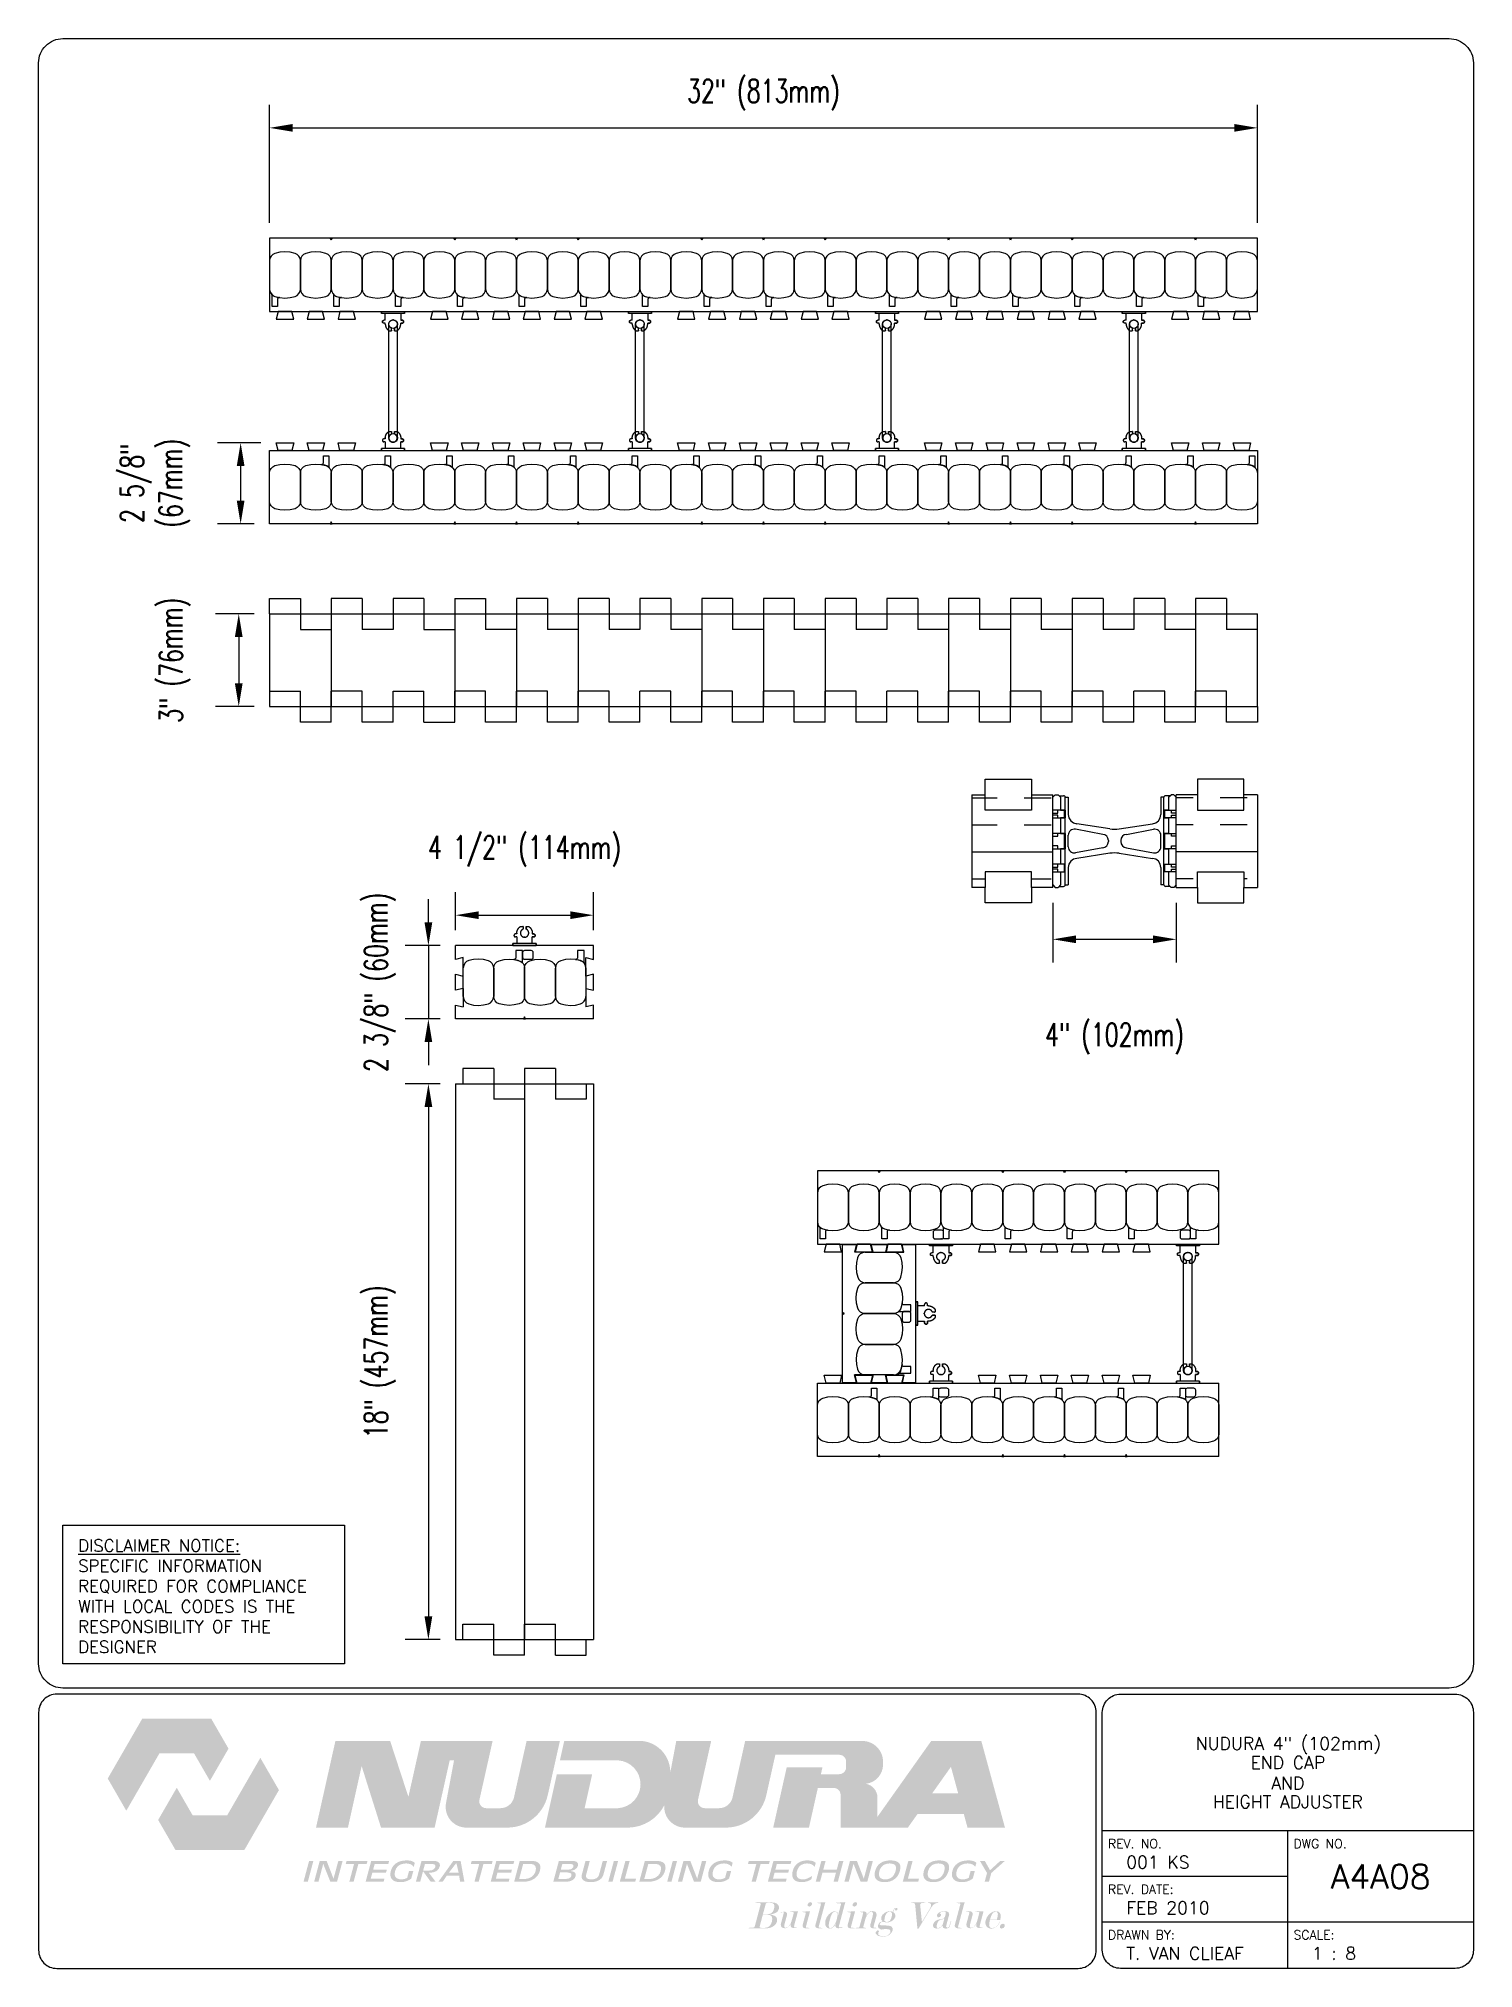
# Paper-space layout 'A4A08' of a CAD drawing. Header units: inches. Extents: x 0.42 to 7.8, y 0.49 to 10.41.
# The model-space entities are those that its viewports show. They can reach past a viewport. Long polylines and large blocks are cut down to what shows.
import ezdxf
from ezdxf.enums import TextEntityAlignment as Align

# ---------------------------------------------------------------- set-up
doc = ezdxf.new("R2010")
doc.units = ezdxf.units.IN
doc.header["$MEASUREMENT"] = 0
doc.linetypes.add('DASHED2', pattern=[0.375, 0.25, -0.125])
for name, color, linetype in [('HATCH', 12, 'Continuous'), ('line25', 2, 'Continuous'), ('LINE3', 3, 'Continuous'), ('LINE50', 5, 'Continuous'), ('LINE9', 9, 'Continuous'), ('LOGO', 7, 'Continuous'), ('TBK_LINE18', 9, 'Continuous'), ('TBK_LINE65', 3, 'Continuous'), ('TBK_TEXT', 4, 'Continuous'), ('TEXT', 4, 'Continuous')]:
    doc.layers.add(name, color=color, linetype=linetype)
doc.styles.add('DIM', font='romans.shx', dxfattribs={"width": 0.7})
doc.styles.add('ROMANS', font='romans.shx', dxfattribs={"height": 0.75})
doc.dimstyles.new('ext_8', dxfattribs={"dimscale": 8, "dimtxt": 0.09375, "dimasz": 0.09375, "dimexe": 0.09375, "dimexo": 0.0625, "dimgap": 0.0625, "dimtad": 1, "dimdec": 4, "dimzin": 3, "dimdsep": 46, "dimlunit": 4, "dimtxsty": 'DIM', "dimcen": 0.09, "dimdle": 0.09375, "dimclrt": 4, "dimadec": 0, "dimazin": 0, "dimtfac": 1, "dimtdec": 4, "dimtmove": 2, "dimatfit": 3, "dimfxl": 0, "dimfrac": 2, "dimtolj": 1, "dimtzin": 0, "dimarcsym": 0})

psp = doc.layouts.new('A4A08')

# ---------------------------------------------------------------- texts
at = {"layer": 'TBK_TEXT', "color": 7, "style": 'ROMANS'}
for s, p in [('REV. NO.', (5.9215, 1.107)), ('DWG NO.', (6.876, 1.107)), ('REV. DATE:', (5.9215, 0.8726)), ('DRAWN BY:', (5.9215, 0.6382)), ('SCALE:', (6.876, 0.6382))]:
    psp.add_text(s, height=0.04688, dxfattribs=at).set_placement(p)
at = {"layer": 'TEXT', "insert": (0.6237, 2.6948), "char_height": 0.0625, "width": 1.41371, "attachment_point": 1, "style": 'ROMANS'}
psp.add_mtext('{\\Fromans.shx|c1;\\LDISCLAIMER NOTICE:\\l\\PSPECIFIC INFORMATION REQUIRED FOR COMPLIANCE WITH LOCAL CODES IS THE RESPONSIBILITY OF THE DESIGNER}', dxfattribs=at)

msp = doc.modelspace()

# ---------------------------------------------------------------- blocks, each defined once
blk = doc.blocks.new('TITLEBLOCK-Tag')
at = {"style": 'ROMANS'}
for tag, height, p in [('TITLE_LINE_1', 0.065, (0.927, -0.1328)), ('TITLE_LINE_2', 0.065, (0.9294, -0.2258)), ('CENTRE-LINE-3', 0.065, (0.927, -0.3246)), ('TITLE_LINE_4', 0.065, (0.927, -0.4299)), ('TITLE_LINE_5', 0.065, (0.927, -0.526)), ('DWG', 0.125, (1.4043, -0.9102))]:
    blk.add_attdef(tag, text='', height=height, dxfattribs=at).set_placement(p, align=Align.MIDDLE_CENTER)
for tag, p in [('LATEST_REVISION', (0.0954, -0.8366)), ('REVISION_DATE', (0.0954, -1.071)), ('DRAWN_BY', (0.0954, -1.3053)), ('SCALE', (1.0499, -1.3053))]:
    blk.add_attdef(tag, text='', height=0.065, dxfattribs=at).set_placement(p, align=Align.MIDDLE_LEFT)
blk = doc.blocks.new('*D15')
at = {"layer": 'Defpoints', "color": 0}
for p in [(252.818, 107.394), (251.82, 104.394), (252.818, 104.394)]:
    blk.add_point(p, dxfattribs=at)
at = {"layer": 'TEXT', "color": 0, "lineweight": -2}
for p, q in [((252.318, 107.394), (251.07, 107.394)), ((251.82, 106.644), (251.82, 105.144)), ((252.318, 104.394), (251.07, 104.394))]:
    blk.add_line(p, q, dxfattribs=at)
at = {"layer": 'TEXT', "color": 0}
for points in [[(251.695, 106.644), (251.945, 106.644), (251.82, 107.394)], [(251.695, 105.144), (251.945, 105.144), (251.82, 104.394)]]:
    blk.add_solid(points, dxfattribs=at)
at = {"layer": 'TEXT', "color": 4, "insert": (249.748, 105.894), "char_height": 0.75, "attachment_point": 5, "rotation": 90, "style": 'DIM'}
blk.add_mtext('\\A1;3" (76mm)', dxfattribs=at)
blk = doc.blocks.new('*D16')
at = {"layer": 'Defpoints', "color": 0}
for p in [(253.037, 112.937), (251.882, 110.312), (252.818, 110.312)]:
    blk.add_point(p, dxfattribs=at)
at = {"layer": 'TEXT', "color": 0, "lineweight": -2}
for p, q in [((252.537, 112.937), (251.132, 112.937)), ((251.882, 112.187), (251.882, 111.062)), ((252.318, 110.312), (251.132, 110.312))]:
    blk.add_line(p, q, dxfattribs=at)
at = {"layer": 'TEXT', "color": 0}
for points in [[(251.757, 112.187), (252.007, 112.187), (251.882, 112.937)], [(251.757, 111.062), (252.007, 111.062), (251.882, 110.312)]]:
    blk.add_solid(points, dxfattribs=at)
at = {"layer": 'TEXT', "color": 4, "insert": (249.114, 111.625), "char_height": 0.75, "attachment_point": 5, "rotation": 90, "style": 'DIM'}
blk.add_mtext('\\A1;2 5/8"\\P(67mm)', dxfattribs=at)
blk = doc.blocks.new('*D17')
at = {"layer": 'Defpoints', "color": 0}
for p in [(284.818, 123.137), (252.818, 119.562), (284.818, 119.562)]:
    blk.add_point(p, dxfattribs=at)
at = {"layer": 'TEXT', "color": 0, "lineweight": -2}
for p, q in [((252.818, 120.062), (252.818, 123.887)), ((284.818, 120.062), (284.818, 123.887)), ((253.568, 123.137), (284.068, 123.137))]:
    blk.add_line(p, q, dxfattribs=at)
at = {"layer": 'TEXT', "color": 0}
for points in [[(253.568, 123.262), (253.568, 123.012), (252.818, 123.137)], [(284.068, 123.262), (284.068, 123.012), (284.818, 123.137)]]:
    blk.add_solid(points, dxfattribs=at)
at = {"layer": 'TEXT', "color": 4, "insert": (268.818, 124.208), "char_height": 0.75, "attachment_point": 5, "style": 'DIM'}
blk.add_mtext('\\A1;32" (813mm)', dxfattribs=at)
blk = doc.blocks.new('*D19')
at = {"layer": 'Defpoints', "color": 0}
for p in [(258.845, 92.174), (257.964, 74.174), (258.845, 74.174)]:
    blk.add_point(p, dxfattribs=at)
at = {"layer": 'TEXT', "color": 0, "lineweight": -2}
for p, q in [((258.345, 92.174), (257.214, 92.174)), ((257.964, 91.424), (257.964, 74.924)), ((258.345, 74.174), (257.214, 74.174))]:
    blk.add_line(p, q, dxfattribs=at)
at = {"layer": 'TEXT', "color": 0}
for points in [[(257.839, 91.424), (258.089, 91.424), (257.964, 92.174)], [(257.839, 74.924), (258.089, 74.924), (257.964, 74.174)]]:
    blk.add_solid(points, dxfattribs=at)
at = {"layer": 'TEXT', "color": 4, "insert": (256.393, 83.174), "char_height": 0.75, "attachment_point": 5, "rotation": 90, "style": 'DIM'}
blk.add_mtext('\\A1;18" (457mm)', dxfattribs=at)
blk = doc.blocks.new('*D20')
at = {"layer": 'Defpoints', "color": 0}
for p in [(258.845, 96.653), (257.964, 94.278), (258.845, 94.278)]:
    blk.add_point(p, dxfattribs=at)
at = {"layer": 'TEXT', "color": 0, "lineweight": -2}
for p, q in [((257.964, 97.403), (257.964, 98.153)), ((258.345, 96.653), (257.214, 96.653)), ((257.964, 96.653), (257.964, 94.278)), ((258.345, 94.278), (257.214, 94.278)), ((257.964, 93.528), (257.964, 92.778))]:
    blk.add_line(p, q, dxfattribs=at)
at = {"layer": 'TEXT', "color": 0}
for points in [[(257.839, 97.403), (258.089, 97.403), (257.964, 96.653)], [(257.839, 93.528), (258.089, 93.528), (257.964, 94.278)]]:
    blk.add_solid(points, dxfattribs=at)
at = {"layer": 'TEXT', "color": 4, "insert": (256.393, 95.466), "char_height": 0.75, "attachment_point": 5, "rotation": 90, "style": 'DIM'}
blk.add_mtext('\\A1;2 3/8" (60mm)', dxfattribs=at)
blk = doc.blocks.new('*D18')
at = {"layer": 'Defpoints', "color": 0}
for p in [(263.314, 97.637), (258.845, 96.653), (263.314, 96.653)]:
    blk.add_point(p, dxfattribs=at)
at = {"layer": 'TEXT', "color": 0, "lineweight": -2}
for p, q in [((258.845, 97.153), (258.845, 98.387)), ((263.314, 97.153), (263.314, 98.387)), ((259.595, 97.637), (262.564, 97.637))]:
    blk.add_line(p, q, dxfattribs=at)
at = {"layer": 'TEXT', "color": 0}
for points in [[(259.595, 97.762), (259.595, 97.512), (258.845, 97.637)], [(262.564, 97.762), (262.564, 97.512), (263.314, 97.637)]]:
    blk.add_solid(points, dxfattribs=at)
at = {"layer": 'TEXT', "color": 4, "insert": (261.08, 99.709), "char_height": 0.75, "attachment_point": 5, "style": 'DIM'}
blk.add_mtext('\\A1;4 1/2" (114mm)', dxfattribs=at)
blk = doc.blocks.new('Connector')
blk.add_point((0.271, 0))
at = {"layer": 'LINE9'}
for p, q in [((0, 0.375), (0, -0.375)), ((0.062, -0.375), (0.062, 0.375)), ((0.281, 0.25), (0.062, 0.25))]:
    blk.add_line(p, q, dxfattribs=at)
for points, weights in [([(0.007, 0.375), (0.004, 0.375), (0, 0.375)], [1, 0.972587069138, 0.950305488115]), ([(0.327, 0.343), (0.308, 0.343), (0.281, 0.317), (0.281, 0.297)], [1, 0.85355339, 0.85355339, 1]), ([(0.328, 0.343), (0.327, 0.343), (0.327, 0.343)], [1, 0.70710678, 1]), ([(0.375, 0.297), (0.375, 0.317), (0.348, 0.343), (0.329, 0.343)], [1, 0.85355339, 0.85355339, 1]), ([(0.406, 0.25), (0.546, 0.25), (0.619, 0.131)], [0.958404415409, 0.794674173519, 0.864651571113]), ([(0.619, 0.052), (0.612, 0.049), (0.604, 0.049)], [0.83615024178, 0.892081430621, 1]), ([(0, -0.375), (0.004, -0.375), (0.007, -0.375)], [0.950305488115, 0.972587069138, 1]), ([(0.281, -0.297), (0.281, -0.317), (0.308, -0.343), (0.327, -0.343)], [1, 0.85355339, 0.85355339, 1]), ([(0.327, -0.343), (0.281, -0.343), (0.281, -0.297)], [1, 0.70710678, 1]), ([(0.329, -0.343), (0.348, -0.343), (0.375, -0.317), (0.375, -0.297)], [1, 0.85355339, 0.85355339, 1]), ([(0.375, -0.297), (0.375, -0.343), (0.329, -0.343)], [1, 0.70710678, 1]), ([(0.619, -0.131), (0.546, -0.25), (0.406, -0.25)], [0.864651574428, 0.794674169686, 0.958404415195]), ([(0.604, -0.049), (0.612, -0.049), (0.619, -0.052)], [1, 0.89208144177, 0.836150253337])]:
    blk.add_rational_spline(points, weights, degree=2, dxfattribs=at)
for points, degree in [([(0, 0.375), (0.002, 0.375), (0.005, 0.375), (0.007, 0.375)], 3), ([(0.007, 0.375), (0.021, 0.375), (0.051, 0.375), (0.062, 0.375), (0.062, 0.375)], 3), ([(0.281, 0.25), (0.281, 0.297)], 1), ([(0.327, 0.343), (0.327, 0.343), (0.328, 0.343), (0.328, 0.343)], 3), ([(0.328, 0.343), (0.329, 0.343), (0.329, 0.343), (0.329, 0.343)], 3), ([(0.375, 0.25), (0.375, 0.297)], 1), ([(0.406, 0.25), (0.375, 0.25)], 1), ([(0.406, 0.25), (0.406, 0.25)], 1), ([(0.406, 0.25), (0.406, 0.25)], 1), ([(0.406, 0.25), (0.406, 0.25)], 1), ([(0.406, 0.25), (0.406, 0.25)], 1), ([(0.406, 0.25), (0.406, 0.25)], 1), ([(0.406, 0.25), (0.406, 0.25)], 1), ([(0.406, 0.25), (0.406, 0.25)], 1), ([(0.406, 0.25), (0.406, 0.25)], 1), ([(0.406, 0.25), (0.406, 0.25)], 1), ([(0.406, 0.25), (0.406, 0.25)], 1), ([(0.406, 0.25), (0.406, 0.25)], 1), ([(0.406, 0.25), (0.406, 0.25)], 1), ([(0.406, 0.25), (0.406, 0.25)], 1), ([(0.406, 0.25), (0.406, 0.25)], 1), ([(0.406, 0.25), (0.406, 0.25)], 1), ([(0.406, 0.25), (0.406, 0.25)], 1), ([(0.406, 0.25), (0.406, 0.25)], 1), ([(0.406, 0.25), (0.406, 0.25)], 1), ([(0.406, 0.25), (0.406, 0.25)], 1), ([(0.406, 0.25), (0.406, 0.25)], 1), ([(0.406, 0.25), (0.406, 0.25)], 1), ([(0.406, 0.25), (0.406, 0.25)], 1), ([(0.406, 0.25), (0.406, 0.25)], 1), ([(0.406, 0.25), (0.406, 0.25)], 1), ([(0.604, 0.049), (0.532, 0.049)], 1), ([(0.532, 0.049), (0.532, 0.049)], 1), ([(0.532, 0.049), (0.532, 0.049)], 1), ([(0.532, 0.049), (0.532, 0.049)], 1), ([(0.532, 0.049), (0.532, 0.049)], 1), ([(0.532, 0.049), (0.532, 0.049)], 1), ([(0.532, 0.049), (0.532, 0.049)], 1), ([(0.532, 0.049), (0.532, 0.049)], 1), ([(0.532, 0.049), (0.532, 0.049)], 1), ([(0.532, 0.049), (0.532, 0.049)], 1), ([(0.532, 0.049), (0.532, 0.049)], 1), ([(0.604, 0.049), (0.609, 0.049), (0.614, 0.05), (0.619, 0.052)], 3), ([(0.604, 0.049), (0.604, 0.049)], 1), ([(0.604, 0.049), (0.604, 0.049)], 1), ([(0.604, 0.049), (0.604, 0.049)], 1), ([(0.604, 0.049), (0.604, 0.049)], 1), ([(0.619, 0.131), (0.619, 0.052)], 1), ([(0.619, 0.131), (0.619, 0.131)], 1), ([(0.619, 0.131), (0.619, 0.131)], 1), ([(0.619, 0.131), (0.619, 0.131)], 1), ([(0.619, 0.131), (0.619, 0.131)], 1), ([(0.007, -0.375), (0.005, -0.375), (0.002, -0.375), (0, -0.375)], 3), ([(0.062, -0.375), (0.062, -0.375), (0.051, -0.375), (0.021, -0.375), (0.007, -0.375)], 3), ([(0.062, -0.25), (0.281, -0.25)], 1), ([(0.281, -0.297), (0.281, -0.25)], 1), ([(0.281, -0.25), (0.281, -0.297)], 1), ([(0.328, -0.343), (0.328, -0.343), (0.327, -0.343), (0.327, -0.343)], 3), ([(0.329, -0.343), (0.329, -0.343), (0.329, -0.343), (0.328, -0.343)], 3), ([(0.375, -0.25), (0.375, -0.297)], 1), ([(0.375, -0.297), (0.375, -0.25)], 1), ([(0.406, -0.25), (0.375, -0.25)], 1), ([(0.406, -0.25), (0.406, -0.25)], 1), ([(0.406, -0.25), (0.406, -0.25)], 1), ([(0.406, -0.25), (0.406, -0.25)], 1), ([(0.406, -0.25), (0.406, -0.25)], 1), ([(0.406, -0.25), (0.406, -0.25)], 1), ([(0.406, -0.25), (0.406, -0.25)], 1), ([(0.406, -0.25), (0.406, -0.25)], 1), ([(0.406, -0.25), (0.406, -0.25)], 1), ([(0.406, -0.25), (0.406, -0.25)], 1), ([(0.406, -0.25), (0.406, -0.25)], 1), ([(0.406, -0.25), (0.406, -0.25)], 1), ([(0.532, -0.049), (0.604, -0.049)], 1), ([(0.604, -0.049), (0.58, -0.049), (0.556, -0.049), (0.532, -0.049)], 3), ([(0.532, -0.049), (0.532, -0.049)], 1), ([(0.532, -0.049), (0.532, -0.049)], 1), ([(0.532, -0.049), (0.532, -0.049)], 1), ([(0.532, -0.049), (0.532, -0.049)], 1), ([(0.619, -0.052), (0.614, -0.05), (0.609, -0.049), (0.604, -0.049)], 3), ([(0.604, -0.049), (0.604, -0.049)], 1), ([(0.604, -0.049), (0.604, -0.049)], 1), ([(0.604, -0.049), (0.604, -0.049)], 1), ([(0.604, -0.049), (0.604, -0.049)], 1), ([(0.604, -0.049), (0.604, -0.049)], 1), ([(0.604, -0.049), (0.604, -0.049)], 1), ([(0.604, -0.049), (0.604, -0.049)], 1), ([(0.604, -0.049), (0.604, -0.049)], 1), ([(0.619, -0.052), (0.619, -0.131)], 1), ([(0.619, -0.131), (0.619, -0.131)], 1), ([(0.619, -0.131), (0.619, -0.131)], 1), ([(0.619, -0.131), (0.619, -0.131)], 1), ([(0.619, -0.131), (0.619, -0.131)], 1)]:
    blk.add_open_spline(points, degree=degree, dxfattribs=at)
for points, weights, knots in [([(0.062, 0.375), (0.062, 0.375), (0.046, 0.375), (0.03, 0.375), (0.007, 0.375)], [0.868718858569, 0.861102746415, 1, 0.861102734288, 0.868718859898], [0, 0, 0, 0.5, 0.5, 1, 1, 1]), ([(0.532, 0.049), (0.472, 0.203), (0.333, 0.113), (0.157, 0), (0.333, -0.113), (0.472, -0.203), (0.532, -0.049)], [0.899508922286, 0.599718215298, 1, 0.54226024, 1, 0.599718224335, 0.899508908749], [0, 0, 0, 0.318112, 0.318112, 0.681888, 0.681888, 1, 1, 1]), ([(0.007, -0.375), (0.03, -0.375), (0.046, -0.375), (0.062, -0.375), (0.062, -0.375)], [0.868718859319, 0.861102739573, 1, 0.861102742958, 0.868718858948], [0, 0, 0, 0.5, 0.5, 1, 1, 1])]:
    blk.add_rational_spline(points, weights, degree=2, knots=knots, dxfattribs=at)
blk = doc.blocks.new('RISER')
at = {"layer": 'HATCH'}
h = blk.add_hatch(dxfattribs=at)
h.set_pattern_fill('INSUL', color=256, scale=7, style=0)
h.set_pattern_definition([(0, (-42.9888, -28.9383), (0, 2.625), []), (0, (-42.9888, -28.0633), (0, 2.625), [0.875, -0.875]), (0, (-42.9888, -27.1883), (0, 2.625), [0.875, -0.875])])
h.paths.add_polyline_path([(0, 2.5), (0, 3), (-1.5, 3), (-1.5, 2.5), (-1.938, 2.5), (-1.938, -0.5), (-1.5, -0.5), (-1.5, 0), (0, 0), (0, -0.5), (0.688, -0.5), (0.688, 2.5)])
at = {"layer": 'line25'}
for p, q in [((0.688, 1.75), (0.688, 2)), ((0.688, 0.75), (0.688, 1.25)), ((0.688, 0), (0.688, 0.25)), ((0.688, -0.5), (0.688, 0))]:
    blk.add_line(p, q, dxfattribs=at)
blk.add_lwpolyline([(0.688, 0), (1.061, 0), (1.061, 0.25), (0.688, 0.25), (0.688, 0.75), (1.061, 0.75), (1.061, 1.25), (0.688, 1.25), (0.688, 1.75), (1.061, 1.75), (1.061, 2), (0.688, 2), (0.688, 2.5)], dxfattribs=at)
at = {"layer": 'LINE50'}
blk.add_line((-1.938, 2.5), (-1.938, -0.5), dxfattribs=at)
for points in [[(-1.938, 2.5), (-1.5, 2.5), (-1.5, 3), (0, 3), (0, 2.5), (0.688, 2.5)], [(0.688, -0.5), (0, -0.5), (0, 0), (-1.5, 0), (-1.5, -0.5), (-1.938, -0.5)]]:
    blk.add_lwpolyline(points, dxfattribs=at)
at = {"layer": 'LINE9', "linetype": 'DASHED2', "ltscale": 0.15}
for points in [[(0, 2.5), (0, 2.5), (0, 2), (-1.5, 2), (-1.5, 2.5), (-1.5, 2.5)], [(0, -0.5), (0, -0.5), (0, -1), (-1.5, -1), (-1.5, -0.5), (-1.5, -0.5)]]:
    blk.add_lwpolyline(points, dxfattribs=at)
at = {"layer": 'LINE9'}
for points in [[(0.688, 1.908), (0.848, 1.908), (0.848, 2)], [(0.848, 1.75), (0.848, 1.842), (0.688, 1.842)], [(0.688, 1.158), (0.848, 1.158), (0.848, 1.25)], [(0.848, 0.75), (0.848, 0.842), (0.688, 0.842)], [(0.688, 0.158), (0.848, 0.158), (0.848, 0.25)], [(0.848, 0), (0.848, 0.092), (0.688, 0.092)]]:
    blk.add_lwpolyline(points, dxfattribs=at)
blk = doc.blocks.new('*D21')
at = {"layer": 'Defpoints', "color": 0}
for p in [(278.193, 98.538), (282.193, 98.538), (282.193, 96.856)]:
    blk.add_point(p, dxfattribs=at)
at = {"layer": 'TEXT', "color": 0, "lineweight": -2}
for p, q in [((278.193, 98.038), (278.193, 96.106)), ((282.193, 98.038), (282.193, 96.106)), ((278.943, 96.856), (281.443, 96.856))]:
    blk.add_line(p, q, dxfattribs=at)
at = {"layer": 'TEXT', "color": 0}
for points in [[(278.943, 96.981), (278.943, 96.731), (278.193, 96.856)], [(281.443, 96.981), (281.443, 96.731), (282.193, 96.856)]]:
    blk.add_solid(points, dxfattribs=at)
at = {"layer": 'TEXT', "color": 4, "insert": (280.193, 93.641), "char_height": 0.75, "attachment_point": 5, "style": 'DIM'}
blk.add_mtext('\\A1;4" (102mm)', dxfattribs=at)
blk = doc.blocks.new('WEB4_CENTRE_TOP')
for p, q in [((-0.141, 0), (-0.141, 3.688)), ((0.141, 0), (0.141, 3.688))]:
    blk.add_line(p, q)
for centre in [(0, 3.688), (0, 0)]:
    blk.add_circle(centre, 0.141)

# ---------------------------------------------------------------- dimensions: what is measured, and where the dimension line sits
at = {"layer": 'TEXT'}
for base, p1, p2, text, picture, middle in [((284.81828, 123.13706), (252.81828, 119.56224), (284.81828, 119.56224), '32" (813mm)', '*D17', (268.81828, 124.20848)), ((263.31395, 97.63709), (258.8452, 96.65336), (263.31395, 96.65336), '4 1/2" (114mm)', '*D18', (261.07958, 99.70852)), ((282.19328, 96.85552), (278.19328, 98.5383), (282.19328, 98.5383), '4" (102mm)', '*D21', (280.19328, 93.64123))]:
    dim = msp.add_linear_dim(base=base, p1=p1, p2=p2, text=text, dimstyle='ext_8', dxfattribs=at)
    dim.commit()
    dim.dimension.update_dxf_attribs({"geometry": picture, "text_midpoint": middle})
for base, p1, p2, text, picture, middle in [((251.88215, 110.31224), (253.03711, 112.93724), (252.81828, 110.31224), '2 5/8"\\P(67mm)', '*D16', (249.11429, 111.62474)), ((251.81988, 104.39385), (252.81828, 107.39385), (252.81828, 104.39385), '3" (76mm)', '*D15', (249.74845, 105.89385))]:
    dim = msp.add_linear_dim(base=base, p1=p1, p2=p2, angle=90, text=text, dimstyle='ext_8', dxfattribs=at)
    dim.commit()
    dim.dimension.update_dxf_attribs({"geometry": picture, "text_midpoint": middle})
for base, p1, p2, text, picture, middle in [((257.96393, 94.27836), (258.8452, 96.65336), (258.8452, 94.27836), '2 3/8" (60mm)', '*D20', (256.3925, 95.46586)), ((257.96393, 74.17367), (258.8452, 92.17367), (258.8452, 74.17367), '18" (457mm)', '*D19', (256.3925, 83.17367))]:
    dim = msp.add_linear_dim(base=base, p1=p1, p2=p2, angle=90, text=text, dimstyle='ext_8', dxfattribs=at)
    dim.commit()
    dim.dimension.update_dxf_attribs({"geometry": picture, "text_midpoint": middle, "dimtype": 160})

# ---------------------------------------------------------------- linework, layer by layer
msp.add_line((262.07958, 95.00528), (262.07958, 95.92645))
for centre, start, end in [((262.32958, 95.00528), 180, 252.0797869), ((273.03046, 85.98561), 270, 342.0797869)]:
    msp.add_arc(centre, 0.25, start, end)
at = {"layer": 'line25'}
for p, q in [((252.81828, 117.18724), (284.81828, 117.18724)), ((252.81828, 112.68724), (284.81828, 112.68724)), ((254.81828, 107.39385), (254.81828, 104.39385)), ((258.81828, 107.39385), (258.81828, 104.39385)), ((260.81828, 107.39385), (260.81828, 104.39385)), ((262.81828, 107.39385), (262.81828, 104.39385)), ((266.81828, 107.39385), (266.81828, 104.39385)), ((268.81828, 107.39385), (268.81828, 104.39385)), ((270.81828, 107.39385), (270.81828, 104.39385)), ((274.81828, 107.39385), (274.81828, 104.39385)), ((276.81828, 107.39385), (276.81828, 104.39385)), ((278.81828, 107.39385), (278.81828, 104.39385)), ((282.81828, 107.39385), (282.81828, 104.39385)), ((263.31395, 96.65336), (258.8452, 96.65336)), ((259.0952, 95.6647), (259.0952, 96.26703)), ((263.06395, 95.6647), (263.06395, 96.26703)), ((263.06395, 96.26703), (263.31395, 96.2047)), ((263.31395, 96.2047), (263.31395, 96.65336)), ((259.0952, 95.0004), (259.0952, 95.93133)), ((263.06395, 95.93133), (263.06395, 95.0004)), ((259.0952, 95.26703), (259.0952, 94.6647)), ((263.06395, 95.26703), (263.06395, 94.6647)), ((263.31395, 94.27836), (258.8452, 94.27836)), ((261.07958, 92.17367), (261.07958, 74.17367)), ((270.56988, 86.98561), (283.56988, 86.98561)), ((271.38238, 82.50123), (271.38238, 86.96998)), ((273.75738, 82.50123), (273.75738, 86.96998)), ((272.37104, 86.71998), (271.76871, 86.71998)), ((272.10441, 86.71998), (273.03534, 86.71998)), ((272.76871, 86.71998), (273.37104, 86.71998)), ((272.37104, 82.75123), (271.76871, 82.75123)), ((273.03534, 82.75123), (272.10441, 82.75123)), ((272.76871, 82.75123), (273.37104, 82.75123)), ((273.37104, 82.75123), (273.30871, 82.50123)), ((270.56988, 82.48561), (283.56988, 82.48561)), ((273.30871, 82.50123), (273.75738, 82.50123))]:
    msp.add_line(p, q, dxfattribs=at)
for points in [[(253.09945, 117.18724), (253.03711, 116.93724), (253.59945, 116.93724), (253.53711, 117.18724)], [(254.09945, 117.18724), (254.03711, 116.93724), (254.59945, 116.93724), (254.53711, 117.18724)], [(255.09945, 117.18724), (255.03711, 116.93724), (255.59945, 116.93724), (255.53711, 117.18724)], [(258.09945, 117.18724), (258.03711, 116.93724), (258.59945, 116.93724), (258.53711, 117.18724)], [(259.09945, 117.18724), (259.03711, 116.93724), (259.59945, 116.93724), (259.53711, 117.18724)], [(260.09945, 117.18724), (260.03711, 116.93724), (260.59945, 116.93724), (260.53711, 117.18724)], [(261.09945, 117.18724), (261.03711, 116.93724), (261.59945, 116.93724), (261.53711, 117.18724)], [(262.09945, 117.18724), (262.03711, 116.93724), (262.59945, 116.93724), (262.53711, 117.18724)], [(263.09945, 117.18724), (263.03711, 116.93724), (263.59945, 116.93724), (263.53711, 117.18724)], [(266.09945, 117.18724), (266.03711, 116.93724), (266.59945, 116.93724), (266.53711, 117.18724)], [(267.09945, 117.18724), (267.03711, 116.93724), (267.59945, 116.93724), (267.53711, 117.18724)], [(268.09945, 117.18724), (268.03711, 116.93724), (268.59945, 116.93724), (268.53711, 117.18724)], [(269.09945, 117.18724), (269.03711, 116.93724), (269.59945, 116.93724), (269.53711, 117.18724)], [(270.09945, 117.18724), (270.03711, 116.93724), (270.59945, 116.93724), (270.53711, 117.18724)], [(271.09945, 117.18724), (271.03711, 116.93724), (271.59945, 116.93724), (271.53711, 117.18724)], [(274.09945, 117.18724), (274.03711, 116.93724), (274.59945, 116.93724), (274.53711, 117.18724)], [(275.09945, 117.18724), (275.03711, 116.93724), (275.59945, 116.93724), (275.53711, 117.18724)], [(276.09945, 117.18724), (276.03711, 116.93724), (276.59945, 116.93724), (276.53711, 117.18724)], [(277.09945, 117.18724), (277.03711, 116.93724), (277.59945, 116.93724), (277.53711, 117.18724)], [(278.09945, 117.18724), (278.03711, 116.93724), (278.59945, 116.93724), (278.53711, 117.18724)], [(279.09945, 117.18724), (279.03711, 116.93724), (279.59945, 116.93724), (279.53711, 117.18724)], [(282.09945, 117.18724), (282.03711, 116.93724), (282.59945, 116.93724), (282.53711, 117.18724)], [(283.09945, 117.18724), (283.03711, 116.93724), (283.59945, 116.93724), (283.53711, 117.18724)], [(284.09945, 117.18724), (284.03711, 116.93724), (284.59945, 116.93724), (284.53711, 117.18724)], [(253.09945, 112.68724), (253.03711, 112.93724), (253.59945, 112.93724), (253.53711, 112.68724)], [(254.09945, 112.68724), (254.03711, 112.93724), (254.59945, 112.93724), (254.53711, 112.68724)], [(255.09945, 112.68724), (255.03711, 112.93724), (255.59945, 112.93724), (255.53711, 112.68724)], [(258.09945, 112.68724), (258.03711, 112.93724), (258.59945, 112.93724), (258.53711, 112.68724)], [(259.09945, 112.68724), (259.03711, 112.93724), (259.59945, 112.93724), (259.53711, 112.68724)], [(260.09945, 112.68724), (260.03711, 112.93724), (260.59945, 112.93724), (260.53711, 112.68724)], [(261.09945, 112.68724), (261.03711, 112.93724), (261.59945, 112.93724), (261.53711, 112.68724)], [(262.09945, 112.68724), (262.03711, 112.93724), (262.59945, 112.93724), (262.53711, 112.68724)], [(263.09945, 112.68724), (263.03711, 112.93724), (263.59945, 112.93724), (263.53711, 112.68724)], [(266.09945, 112.68724), (266.03711, 112.93724), (266.59945, 112.93724), (266.53711, 112.68724)], [(267.09945, 112.68724), (267.03711, 112.93724), (267.59945, 112.93724), (267.53711, 112.68724)], [(268.09945, 112.68724), (268.03711, 112.93724), (268.59945, 112.93724), (268.53711, 112.68724)], [(269.09945, 112.68724), (269.03711, 112.93724), (269.59945, 112.93724), (269.53711, 112.68724)], [(270.09945, 112.68724), (270.03711, 112.93724), (270.59945, 112.93724), (270.53711, 112.68724)], [(271.09945, 112.68724), (271.03711, 112.93724), (271.59945, 112.93724), (271.53711, 112.68724)], [(274.09945, 112.68724), (274.03711, 112.93724), (274.59945, 112.93724), (274.53711, 112.68724)], [(275.09945, 112.68724), (275.03711, 112.93724), (275.59945, 112.93724), (275.53711, 112.68724)], [(276.09945, 112.68724), (276.03711, 112.93724), (276.59945, 112.93724), (276.53711, 112.68724)], [(277.09945, 112.68724), (277.03711, 112.93724), (277.59945, 112.93724), (277.53711, 112.68724)], [(278.09945, 112.68724), (278.03711, 112.93724), (278.59945, 112.93724), (278.53711, 112.68724)], [(279.09945, 112.68724), (279.03711, 112.93724), (279.59945, 112.93724), (279.53711, 112.68724)], [(282.09945, 112.68724), (282.03711, 112.93724), (282.59945, 112.93724), (282.53711, 112.68724)], [(283.09945, 112.68724), (283.03711, 112.93724), (283.59945, 112.93724), (283.53711, 112.68724)], [(284.09945, 112.68724), (284.03711, 112.93724), (284.59945, 112.93724), (284.53711, 112.68724)], [(270.85104, 86.98561), (270.78871, 86.73561), (271.35104, 86.73561), (271.28871, 86.98561)], [(271.85104, 86.98561), (271.78871, 86.73561), (272.35104, 86.73561), (272.28871, 86.98561)], [(272.85104, 86.98561), (272.78871, 86.73561), (273.35104, 86.73561), (273.28871, 86.98561)], [(275.85104, 86.98561), (275.78871, 86.73561), (276.35104, 86.73561), (276.28871, 86.98561)], [(276.85104, 86.98561), (276.78871, 86.73561), (277.35104, 86.73561), (277.28871, 86.98561)], [(277.85104, 86.98561), (277.78871, 86.73561), (278.35104, 86.73561), (278.28871, 86.98561)], [(278.85104, 86.98561), (278.78871, 86.73561), (279.35104, 86.73561), (279.28871, 86.98561)], [(279.85104, 86.98561), (279.78871, 86.73561), (280.35104, 86.73561), (280.28871, 86.98561)], [(280.85104, 86.98561), (280.78871, 86.73561), (281.35104, 86.73561), (281.28871, 86.98561)], [(270.85104, 82.48561), (270.78871, 82.73561), (271.35104, 82.73561), (271.28871, 82.48561)], [(271.85104, 82.48561), (271.78871, 82.73561), (272.35104, 82.73561), (272.28871, 82.48561)], [(272.85104, 82.48561), (272.78871, 82.73561), (273.35104, 82.73561), (273.28871, 82.48561)], [(275.85104, 82.48561), (275.78871, 82.73561), (276.35104, 82.73561), (276.28871, 82.48561)], [(276.85104, 82.48561), (276.78871, 82.73561), (277.35104, 82.73561), (277.28871, 82.48561)], [(277.85104, 82.48561), (277.78871, 82.73561), (278.35104, 82.73561), (278.28871, 82.48561)], [(278.85104, 82.48561), (278.78871, 82.73561), (279.35104, 82.73561), (279.28871, 82.48561)], [(279.85104, 82.48561), (279.78871, 82.73561), (280.35104, 82.73561), (280.28871, 82.48561)], [(280.85104, 82.48561), (280.78871, 82.73561), (281.35104, 82.73561), (281.28871, 82.48561)]]:
    msp.add_lwpolyline(points, close=True, dxfattribs=at)
for points in [[(259.0952, 96.26703), (258.8452, 96.2047), (258.8452, 96.65336)], [(259.0952, 95.26703), (258.8452, 95.2047), (258.8452, 95.72703), (259.0952, 95.6647)], [(263.06395, 95.26703), (263.31395, 95.2047), (263.31395, 95.72703), (263.06395, 95.6647)], [(258.8452, 94.27836), (258.8452, 94.72703), (259.0952, 94.6647)], [(263.31395, 94.27836), (263.31395, 94.72703), (263.06395, 94.6647)], [(271.38238, 86.96998), (271.83104, 86.96998), (271.76871, 86.71998)], [(272.37104, 86.71998), (272.30871, 86.96998), (272.83104, 86.96998), (272.76871, 86.71998)], [(273.37104, 86.71998), (273.30871, 86.96998), (273.75738, 86.96998)], [(271.38238, 82.50123), (271.83104, 82.50123), (271.76871, 82.75123)], [(272.37104, 82.75123), (272.30871, 82.50123), (272.83104, 82.50123), (272.76871, 82.75123)]]:
    msp.add_lwpolyline(points, dxfattribs=at)
at = {"layer": 'LINE50'}
for p, q in [((252.81828, 119.56224), (252.81828, 117.18724)), ((284.81828, 119.56224), (252.81828, 119.56224)), ((284.81828, 117.18724), (284.81828, 119.56224)), ((252.81828, 110.31224), (252.81828, 112.68724)), ((284.81828, 112.68724), (284.81828, 110.31224)), ((284.81828, 110.31224), (252.81828, 110.31224)), ((252.81828, 107.39385), (252.81828, 104.39385)), ((252.81828, 107.39385), (284.81828, 107.39385)), ((284.81828, 104.39385), (284.81828, 107.39385)), ((252.81828, 104.39385), (284.81828, 104.39385)), ((258.8452, 92.17367), (258.8452, 74.17367)), ((258.8452, 92.17367), (263.31395, 92.17367)), ((263.31395, 92.17367), (263.31395, 74.17367)), ((283.56988, 89.36061), (270.56988, 89.36061)), ((270.56988, 89.36061), (270.56988, 86.98561)), ((283.56988, 86.98561), (283.56988, 89.36061)), ((270.56988, 80.11061), (270.56988, 82.48561)), ((283.56988, 80.11061), (283.56988, 82.48561)), ((283.56988, 80.11061), (270.56988, 80.11061)), ((258.8452, 74.17367), (263.31395, 74.17367))]:
    msp.add_line(p, q, dxfattribs=at)
at = {"layer": 'LINE9'}
for p, q in [((252.81828, 107.39385), (252.81828, 107.89385)), ((252.81828, 107.89385), (253.81828, 107.89385)), ((253.81828, 107.89385), (253.81828, 106.89385)), ((255.81828, 107.89385), (254.81828, 107.89385)), ((254.81828, 107.89385), (254.81828, 106.89385)), ((255.81828, 107.89385), (255.81828, 106.89385)), ((257.81828, 107.89385), (256.81828, 107.89385)), ((256.81828, 107.89385), (256.81828, 106.89385)), ((257.81828, 107.89385), (257.81828, 106.89385)), ((258.81828, 107.89385), (259.81828, 107.89385)), ((258.81828, 107.89385), (258.81828, 106.89385)), ((259.81828, 107.89385), (259.81828, 106.89385)), ((261.81828, 107.89385), (260.81828, 107.89385)), ((260.81828, 107.89385), (260.81828, 106.89385)), ((261.81828, 107.89385), (261.81828, 106.89385)), ((262.81828, 107.89385), (262.81828, 106.89385)), ((263.81828, 107.89385), (262.81828, 107.89385)), ((263.81828, 107.89385), (263.81828, 106.89385)), ((265.81828, 107.89385), (264.81828, 107.89385)), ((264.81828, 107.89385), (264.81828, 106.89385)), ((265.81828, 107.89385), (265.81828, 106.89385)), ((266.81828, 107.89385), (266.81828, 106.89385)), ((267.81828, 107.89385), (266.81828, 107.89385)), ((267.81828, 107.89385), (267.81828, 106.89385)), ((269.81828, 107.89385), (268.81828, 107.89385)), ((268.81828, 107.89385), (268.81828, 106.89385)), ((269.81828, 107.89385), (269.81828, 106.89385)), ((270.81828, 107.89385), (270.81828, 106.89385)), ((271.81828, 107.89385), (270.81828, 107.89385)), ((271.81828, 107.89385), (271.81828, 106.89385)), ((273.81828, 107.89385), (272.81828, 107.89385)), ((272.81828, 107.89385), (272.81828, 106.89385)), ((273.81828, 107.89385), (273.81828, 106.89385)), ((275.81828, 107.89385), (274.81828, 107.89385)), ((274.81828, 107.89385), (274.81828, 106.89385)), ((275.81828, 107.89385), (275.81828, 106.89385)), ((277.81828, 107.89385), (276.81828, 107.89385)), ((276.81828, 107.89385), (276.81828, 106.89385)), ((277.81828, 107.89385), (277.81828, 106.89385)), ((279.81828, 107.89385), (278.81828, 107.89385)), ((278.81828, 107.89385), (278.81828, 106.89385)), ((279.81828, 107.89385), (279.81828, 106.89385)), ((280.81828, 107.89385), (280.81828, 106.89385)), ((281.81828, 107.89385), (280.81828, 107.89385)), ((281.81828, 107.89385), (281.81828, 106.89385)), ((283.81828, 107.89385), (282.81828, 107.89385)), ((282.81828, 107.89385), (282.81828, 106.89385)), ((283.81828, 107.89385), (283.81828, 106.89385)), ((253.81828, 106.89385), (254.81828, 106.89385)), ((256.81828, 106.89385), (255.81828, 106.89385)), ((257.81828, 106.89385), (258.81828, 106.89385)), ((260.81828, 106.89385), (259.81828, 106.89385)), ((262.81828, 106.89385), (261.81828, 106.89385)), ((264.81828, 106.89385), (263.81828, 106.89385)), ((266.81828, 106.89385), (265.81828, 106.89385)), ((268.81828, 106.89385), (267.81828, 106.89385)), ((270.81828, 106.89385), (269.81828, 106.89385)), ((272.81828, 106.89385), (271.81828, 106.89385)), ((274.81828, 106.89385), (273.81828, 106.89385)), ((276.81828, 106.89385), (275.81828, 106.89385)), ((278.81828, 106.89385), (277.81828, 106.89385)), ((280.81828, 106.89385), (279.81828, 106.89385)), ((282.81828, 106.89385), (281.81828, 106.89385)), ((284.81828, 106.89385), (283.81828, 106.89385)), ((252.81828, 104.89385), (253.81828, 104.89385)), ((253.81828, 103.89385), (253.81828, 104.89385)), ((254.81828, 103.89385), (254.81828, 104.89385)), ((255.81828, 104.89385), (254.81828, 104.89385)), ((255.81828, 103.89385), (255.81828, 104.89385)), ((256.81828, 104.89385), (257.81828, 104.89385)), ((256.81828, 103.89385), (256.81828, 104.89385)), ((257.81828, 103.89385), (257.81828, 104.89385)), ((259.81828, 104.89385), (258.81828, 104.89385)), ((258.81828, 103.89385), (258.81828, 104.89385)), ((259.81828, 103.89385), (259.81828, 104.89385)), ((261.81828, 104.89385), (260.81828, 104.89385)), ((260.81828, 103.89385), (260.81828, 104.89385)), ((261.81828, 103.89385), (261.81828, 104.89385)), ((262.81828, 103.89385), (262.81828, 104.89385)), ((263.81828, 104.89385), (262.81828, 104.89385)), ((263.81828, 103.89385), (263.81828, 104.89385)), ((264.81828, 103.89385), (264.81828, 104.89385)), ((265.81828, 104.89385), (264.81828, 104.89385)), ((265.81828, 103.89385), (265.81828, 104.89385)), ((266.81828, 103.89385), (266.81828, 104.89385)), ((267.81828, 104.89385), (266.81828, 104.89385)), ((267.81828, 103.89385), (267.81828, 104.89385)), ((268.81828, 103.89385), (268.81828, 104.89385)), ((269.81828, 104.89385), (268.81828, 104.89385)), ((269.81828, 103.89385), (269.81828, 104.89385)), ((270.81828, 103.89385), (270.81828, 104.89385)), ((271.81828, 104.89385), (270.81828, 104.89385)), ((271.81828, 103.89385), (271.81828, 104.89385)), ((273.81828, 104.89385), (272.81828, 104.89385)), ((272.81828, 103.89385), (272.81828, 104.89385)), ((273.81828, 103.89385), (273.81828, 104.89385)), ((275.81828, 104.89385), (274.81828, 104.89385)), ((274.81828, 103.89385), (274.81828, 104.89385)), ((275.81828, 103.89385), (275.81828, 104.89385)), ((277.81828, 104.89385), (276.81828, 104.89385)), ((276.81828, 103.89385), (276.81828, 104.89385)), ((277.81828, 103.89385), (277.81828, 104.89385)), ((278.81828, 103.89385), (278.81828, 104.89385)), ((279.81828, 104.89385), (278.81828, 104.89385)), ((279.81828, 103.89385), (279.81828, 104.89385)), ((280.81828, 103.89385), (280.81828, 104.89385)), ((281.81828, 104.89385), (280.81828, 104.89385)), ((281.81828, 103.89385), (281.81828, 104.89385)), ((282.81828, 103.89385), (282.81828, 104.89385)), ((283.81828, 104.89385), (282.81828, 104.89385)), ((283.81828, 103.89385), (283.81828, 104.89385)), ((284.81828, 104.39385), (284.81828, 103.89385)), ((254.81828, 103.89385), (253.81828, 103.89385)), ((256.81828, 103.89385), (255.81828, 103.89385)), ((257.81828, 103.89385), (258.81828, 103.89385)), ((260.81828, 103.89385), (259.81828, 103.89385)), ((262.81828, 103.89385), (261.81828, 103.89385)), ((264.81828, 103.89385), (263.81828, 103.89385)), ((266.81828, 103.89385), (265.81828, 103.89385)), ((268.81828, 103.89385), (267.81828, 103.89385)), ((270.81828, 103.89385), (269.81828, 103.89385)), ((272.81828, 103.89385), (271.81828, 103.89385)), ((274.81828, 103.89385), (273.81828, 103.89385)), ((276.81828, 103.89385), (275.81828, 103.89385)), ((278.81828, 103.89385), (277.81828, 103.89385)), ((280.81828, 103.89385), (279.81828, 103.89385)), ((282.81828, 103.89385), (281.81828, 103.89385)), ((284.81828, 103.89385), (283.81828, 103.89385)), ((278.19328, 101.4583), (278.27328, 101.5383)), ((278.19328, 98.6183), (278.19328, 101.4583)), ((278.27328, 101.5383), (278.36328, 101.5383)), ((278.44328, 101.4583), (278.36328, 101.5383)), ((278.39328, 101.5083), (278.54328, 101.5083)), ((278.44328, 101.5083), (278.54328, 101.5083)), ((278.44328, 101.4583), (278.44328, 101.0383)), ((278.59328, 101.4583), (278.69328, 101.4583)), ((278.59328, 98.6183), (278.59328, 101.4583)), ((278.59328, 101.4383), (278.59328, 101.4383)), ((278.69328, 101.4583), (278.69328, 100.89743)), ((281.69328, 101.4583), (281.69328, 100.89743)), ((281.79328, 101.4583), (281.69328, 101.4583)), ((281.79328, 98.6183), (281.79328, 101.4583)), ((281.79328, 101.4383), (281.79328, 101.4383)), ((281.94328, 101.5083), (281.84328, 101.5083)), ((281.99328, 101.5083), (281.84328, 101.5083)), ((281.94328, 101.4583), (282.02328, 101.5383)), ((281.94328, 101.4583), (281.94328, 101.0383)), ((282.11328, 101.5383), (282.02328, 101.5383)), ((282.19328, 101.4583), (282.11328, 101.5383)), ((282.19328, 98.6183), (282.19328, 101.4583)), ((278.44328, 100.7883), (278.44328, 100.2883)), ((281.94328, 100.7883), (281.94328, 100.2883)), ((278.69328, 99.85227), (278.69328, 100.22433)), ((279.80987, 100.25521), (278.9303, 100.42087)), ((280.04291, 100.43503), (278.9684, 100.59846)), ((279.99328, 100.0559), (279.99328, 100.0207)), ((280.34365, 100.43503), (281.41816, 100.59846)), ((280.39328, 100.0559), (280.39328, 100.0207)), ((280.57669, 100.25521), (281.45626, 100.42087)), ((281.69328, 99.85227), (281.69328, 100.22433)), ((278.44328, 99.7883), (278.44328, 99.2883)), ((279.80987, 99.82139), (278.9303, 99.65573)), ((280.04291, 99.64157), (278.9684, 99.47813)), ((280.34365, 99.64157), (281.41816, 99.47813)), ((280.57669, 99.82139), (281.45626, 99.65573)), ((281.94328, 99.7883), (281.94328, 99.2883)), ((278.44328, 99.0383), (278.44328, 98.6183)), ((278.69328, 99.17917), (278.69328, 98.6183)), ((281.69328, 99.17917), (281.69328, 98.6183)), ((281.94328, 99.0383), (281.94328, 98.6183)), ((278.19328, 98.6183), (278.27328, 98.5383)), ((278.27328, 98.5383), (278.36328, 98.5383)), ((278.44328, 98.6183), (278.36328, 98.5383)), ((278.39328, 98.5683), (278.54328, 98.5683)), ((278.44328, 98.5683), (278.54328, 98.5683)), ((278.59328, 98.6183), (278.69328, 98.6183)), ((281.79328, 98.6183), (281.69328, 98.6183)), ((281.99328, 98.5683), (281.84328, 98.5683)), ((281.94328, 98.5683), (281.84328, 98.5683)), ((281.94328, 98.6183), (282.02328, 98.5383)), ((282.11328, 98.5383), (282.02328, 98.5383)), ((282.19328, 98.6183), (282.11328, 98.5383)), ((260.07958, 95.92645), (260.07958, 95.00528)), ((260.07958, 92.67367), (259.07958, 92.67367)), ((259.07958, 92.67367), (259.07958, 92.17367)), ((260.07958, 92.67367), (260.07958, 91.67367)), ((260.07958, 92.67367), (260.07958, 91.67367)), ((262.07958, 92.67367), (261.07958, 92.67367)), ((261.07958, 92.67367), (261.07958, 91.67367)), ((262.07958, 92.67367), (262.07958, 91.67367)), ((262.07958, 92.67367), (262.07958, 91.67367)), ((263.07958, 92.17367), (263.07958, 91.67367)), ((261.07958, 91.67367), (260.07958, 91.67367)), ((263.07958, 91.67367), (262.07958, 91.67367)), ((274.59063, 87.15406), (274.56988, 87.15406)), ((273.03046, 85.73561), (272.10929, 85.73561)), ((272.10929, 83.73561), (273.03046, 83.73561)), ((274.54912, 82.31715), (274.56988, 82.31715)), ((259.07958, 74.67367), (260.07958, 74.67367)), ((259.07958, 74.17367), (259.07958, 74.67367)), ((260.07958, 73.67367), (260.07958, 74.67367)), ((260.07958, 73.67367), (260.07958, 74.67367)), ((261.07958, 74.67367), (262.07958, 74.67367)), ((261.07958, 73.67367), (261.07958, 74.67367)), ((262.07958, 73.67367), (262.07958, 74.67367)), ((262.07958, 73.67367), (262.07958, 74.67367)), ((263.07958, 73.67367), (263.07958, 74.17367)), ((261.07958, 73.67367), (260.07958, 73.67367)), ((262.07958, 73.67367), (263.07958, 73.67367))]:
    msp.add_line(p, q, dxfattribs=at)
for points in [[(254.84953, 119.56224), (254.81828, 119.49776), (254.78703, 119.56224)], [(258.84953, 119.56224), (258.81828, 119.49776), (258.78703, 119.56224)], [(260.84953, 119.56224), (260.81828, 119.49776), (260.78703, 119.56224)], [(262.84953, 119.56224), (262.81828, 119.49776), (262.78703, 119.56224)], [(266.84953, 119.56224), (266.81828, 119.49776), (266.78703, 119.56224)], [(268.84953, 119.56224), (268.81828, 119.49776), (268.78703, 119.56224)], [(270.84953, 119.56224), (270.81828, 119.49776), (270.78703, 119.56224)], [(274.84953, 119.56224), (274.81828, 119.49776), (274.78703, 119.56224)], [(276.84953, 119.56224), (276.81828, 119.49776), (276.78703, 119.56224)], [(278.84953, 119.56224), (278.81828, 119.49776), (278.78703, 119.56224)], [(282.84953, 119.56224), (282.81828, 119.49776), (282.78703, 119.56224)], [(254.84953, 110.31224), (254.81828, 110.37673), (254.78703, 110.31224)], [(258.84953, 110.31224), (258.81828, 110.37673), (258.78703, 110.31224)], [(260.84953, 110.31224), (260.81828, 110.37673), (260.78703, 110.31224)], [(262.84953, 110.31224), (262.81828, 110.37673), (262.78703, 110.31224)], [(266.84953, 110.31224), (266.81828, 110.37673), (266.78703, 110.31224)], [(268.84953, 110.31224), (268.81828, 110.37673), (268.78703, 110.31224)], [(270.84953, 110.31224), (270.81828, 110.37673), (270.78703, 110.31224)], [(274.84953, 110.31224), (274.81828, 110.37673), (274.78703, 110.31224)], [(276.84953, 110.31224), (276.81828, 110.37673), (276.78703, 110.31224)], [(278.84953, 110.31224), (278.81828, 110.37673), (278.78703, 110.31224)], [(282.84953, 110.31224), (282.81828, 110.37673), (282.78703, 110.31224)], [(261.11083, 94.27836), (261.07958, 94.34285), (261.04833, 94.27836)], [(272.60113, 89.36061), (272.56988, 89.29612), (272.53863, 89.36061)], [(276.60113, 89.36061), (276.56988, 89.29612), (276.53863, 89.36061)], [(278.60113, 89.36061), (278.56988, 89.29612), (278.53863, 89.36061)], [(280.60113, 89.36061), (280.56988, 89.29612), (280.53863, 89.36061)], [(271.38238, 84.70436), (271.44686, 84.73561), (271.38238, 84.76686)], [(272.60113, 80.11061), (272.56988, 80.17509), (272.53863, 80.11061)], [(276.60113, 80.11061), (276.56988, 80.17509), (276.53863, 80.11061)], [(278.60113, 80.11061), (278.56988, 80.17509), (278.53863, 80.11061)], [(280.60113, 80.11061), (280.56988, 80.17509), (280.53863, 80.11061)]]:
    msp.add_lwpolyline(points, close=True, dxfattribs=at)
for points in [[(252.99136, 117.67629, 0.15767078), (253.6452, 117.67629, 0.32530463), (253.81828, 117.91416), (253.81828, 118.83532, 0.32530463), (253.6452, 119.0732, 0.15767078), (252.99136, 119.0732, 0.32530463), (252.81828, 118.83532), (252.81828, 117.91416, 0.32530463)], [(253.99136, 117.67629, 0.15767078), (254.6452, 117.67629, 0.32530463), (254.81828, 117.91416), (254.81828, 118.83532, 0.32530463), (254.6452, 119.0732, 0.15767078), (253.99136, 119.0732, 0.32530463), (253.81828, 118.83532), (253.81828, 117.91416, 0.32530463)], [(254.99136, 117.67629, 0.15767078), (255.6452, 117.67629, 0.32530463), (255.81828, 117.91416), (255.81828, 118.83532, 0.32530463), (255.6452, 119.0732, 0.15767078), (254.99136, 119.0732, 0.32530463), (254.81828, 118.83532), (254.81828, 117.91416, 0.32530463)], [(255.99136, 117.67629, 0.15767078), (256.6452, 117.67629, 0.32530463), (256.81828, 117.91416), (256.81828, 118.83532, 0.32530463), (256.6452, 119.0732, 0.15767078), (255.99136, 119.0732, 0.32530463), (255.81828, 118.83532), (255.81828, 117.91416, 0.32530463)], [(256.99136, 117.67629, 0.15767078), (257.6452, 117.67629, 0.32530463), (257.81828, 117.91416), (257.81828, 118.83532, 0.32530463), (257.6452, 119.0732, 0.15767078), (256.99136, 119.0732, 0.32530463), (256.81828, 118.83532), (256.81828, 117.91416, 0.32530463)], [(257.99136, 117.67629, 0.15767078), (258.6452, 117.67629, 0.32530463), (258.81828, 117.91416), (258.81828, 118.83532, 0.32530463), (258.6452, 119.0732, 0.15767078), (257.99136, 119.0732, 0.32530463), (257.81828, 118.83532), (257.81828, 117.91416, 0.32530463)], [(258.99136, 117.67629, 0.15767078), (259.6452, 117.67629, 0.32530463), (259.81828, 117.91416), (259.81828, 118.83532, 0.32530463), (259.6452, 119.0732, 0.15767078), (258.99136, 119.0732, 0.32530463), (258.81828, 118.83532), (258.81828, 117.91416, 0.32530463)], [(259.99136, 117.67629, 0.15767078), (260.6452, 117.67629, 0.32530463), (260.81828, 117.91416), (260.81828, 118.83532, 0.32530463), (260.6452, 119.0732, 0.15767078), (259.99136, 119.0732, 0.32530463), (259.81828, 118.83532), (259.81828, 117.91416, 0.32530463)], [(260.99136, 117.67629, 0.15767078), (261.6452, 117.67629, 0.32530463), (261.81828, 117.91416), (261.81828, 118.83532, 0.32530463), (261.6452, 119.0732, 0.15767078), (260.99136, 119.0732, 0.32530463), (260.81828, 118.83532), (260.81828, 117.91416, 0.32530463)], [(261.99136, 117.67629, 0.15767078), (262.6452, 117.67629, 0.32530463), (262.81828, 117.91416), (262.81828, 118.83532, 0.32530463), (262.6452, 119.0732, 0.15767078), (261.99136, 119.0732, 0.32530463), (261.81828, 118.83532), (261.81828, 117.91416, 0.32530463)], [(262.99136, 117.67629, 0.15767078), (263.6452, 117.67629, 0.32530463), (263.81828, 117.91416), (263.81828, 118.83532, 0.32530463), (263.6452, 119.0732, 0.15767078), (262.99136, 119.0732, 0.32530463), (262.81828, 118.83532), (262.81828, 117.91416, 0.32530463)], [(263.99136, 117.67629, 0.15767078), (264.6452, 117.67629, 0.32530463), (264.81828, 117.91416), (264.81828, 118.83532, 0.32530463), (264.6452, 119.0732, 0.15767078), (263.99136, 119.0732, 0.32530463), (263.81828, 118.83532), (263.81828, 117.91416, 0.32530463)], [(264.99136, 117.67629, 0.15767078), (265.6452, 117.67629, 0.32530463), (265.81828, 117.91416), (265.81828, 118.83532, 0.32530463), (265.6452, 119.0732, 0.15767078), (264.99136, 119.0732, 0.32530463), (264.81828, 118.83532), (264.81828, 117.91416, 0.32530463)], [(265.99136, 117.67629, 0.15767078), (266.6452, 117.67629, 0.32530463), (266.81828, 117.91416), (266.81828, 118.83532, 0.32530463), (266.6452, 119.0732, 0.15767078), (265.99136, 119.0732, 0.32530463), (265.81828, 118.83532), (265.81828, 117.91416, 0.32530463)], [(266.99136, 117.67629, 0.15767078), (267.6452, 117.67629, 0.32530463), (267.81828, 117.91416), (267.81828, 118.83532, 0.32530463), (267.6452, 119.0732, 0.15767078), (266.99136, 119.0732, 0.32530463), (266.81828, 118.83532), (266.81828, 117.91416, 0.32530463)], [(267.99136, 117.67629, 0.15767078), (268.6452, 117.67629, 0.32530463), (268.81828, 117.91416), (268.81828, 118.83532, 0.32530463), (268.6452, 119.0732, 0.15767078), (267.99136, 119.0732, 0.32530463), (267.81828, 118.83532), (267.81828, 117.91416, 0.32530463)], [(268.99136, 117.67629, 0.15767078), (269.6452, 117.67629, 0.32530463), (269.81828, 117.91416), (269.81828, 118.83532, 0.32530463), (269.6452, 119.0732, 0.15767078), (268.99136, 119.0732, 0.32530463), (268.81828, 118.83532), (268.81828, 117.91416, 0.32530463)], [(269.99136, 117.67629, 0.15767078), (270.6452, 117.67629, 0.32530463), (270.81828, 117.91416), (270.81828, 118.83532, 0.32530463), (270.6452, 119.0732, 0.15767078), (269.99136, 119.0732, 0.32530463), (269.81828, 118.83532), (269.81828, 117.91416, 0.32530463)], [(270.99136, 117.67629, 0.15767078), (271.6452, 117.67629, 0.32530463), (271.81828, 117.91416), (271.81828, 118.83532, 0.32530463), (271.6452, 119.0732, 0.15767078), (270.99136, 119.0732, 0.32530463), (270.81828, 118.83532), (270.81828, 117.91416, 0.32530463)], [(271.99136, 117.67629, 0.15767078), (272.6452, 117.67629, 0.32530463), (272.81828, 117.91416), (272.81828, 118.83532, 0.32530463), (272.6452, 119.0732, 0.15767078), (271.99136, 119.0732, 0.32530463), (271.81828, 118.83532), (271.81828, 117.91416, 0.32530463)], [(272.99136, 117.67629, 0.15767078), (273.6452, 117.67629, 0.32530463), (273.81828, 117.91416), (273.81828, 118.83532, 0.32530463), (273.6452, 119.0732, 0.15767078), (272.99136, 119.0732, 0.32530463), (272.81828, 118.83532), (272.81828, 117.91416, 0.32530463)], [(273.99136, 117.67629, 0.15767078), (274.6452, 117.67629, 0.32530463), (274.81828, 117.91416), (274.81828, 118.83532, 0.32530463), (274.6452, 119.0732, 0.15767078), (273.99136, 119.0732, 0.32530463), (273.81828, 118.83532), (273.81828, 117.91416, 0.32530463)], [(274.99136, 117.67629, 0.15767078), (275.6452, 117.67629, 0.32530463), (275.81828, 117.91416), (275.81828, 118.83532, 0.32530463), (275.6452, 119.0732, 0.15767078), (274.99136, 119.0732, 0.32530463), (274.81828, 118.83532), (274.81828, 117.91416, 0.32530463)], [(275.99136, 117.67629, 0.15767078), (276.6452, 117.67629, 0.32530463), (276.81828, 117.91416), (276.81828, 118.83532, 0.32530463), (276.6452, 119.0732, 0.15767078), (275.99136, 119.0732, 0.32530463), (275.81828, 118.83532), (275.81828, 117.91416, 0.32530463)], [(276.99136, 117.67629, 0.15767078), (277.6452, 117.67629, 0.32530463), (277.81828, 117.91416), (277.81828, 118.83532, 0.32530463), (277.6452, 119.0732, 0.15767078), (276.99136, 119.0732, 0.32530463), (276.81828, 118.83532), (276.81828, 117.91416, 0.32530463)], [(277.99136, 117.67629, 0.15767078), (278.6452, 117.67629, 0.32530463), (278.81828, 117.91416), (278.81828, 118.83532, 0.32530463), (278.6452, 119.0732, 0.15767078), (277.99136, 119.0732, 0.32530463), (277.81828, 118.83532), (277.81828, 117.91416, 0.32530463)], [(278.99136, 117.67629, 0.15767078), (279.6452, 117.67629, 0.32530463), (279.81828, 117.91416), (279.81828, 118.83532, 0.32530463), (279.6452, 119.0732, 0.15767078), (278.99136, 119.0732, 0.32530463), (278.81828, 118.83532), (278.81828, 117.91416, 0.32530463)], [(279.99136, 117.67629, 0.15767078), (280.6452, 117.67629, 0.32530463), (280.81828, 117.91416), (280.81828, 118.83532, 0.32530463), (280.6452, 119.0732, 0.15767078), (279.99136, 119.0732, 0.32530463), (279.81828, 118.83532), (279.81828, 117.91416, 0.32530463)], [(280.99136, 117.67629, 0.15767078), (281.6452, 117.67629, 0.32530463), (281.81828, 117.91416), (281.81828, 118.83532, 0.32530463), (281.6452, 119.0732, 0.15767078), (280.99136, 119.0732, 0.32530463), (280.81828, 118.83532), (280.81828, 117.91416, 0.32530463)], [(281.99136, 117.67629, 0.15767078), (282.6452, 117.67629, 0.32530463), (282.81828, 117.91416), (282.81828, 118.83532, 0.32530463), (282.6452, 119.0732, 0.15767078), (281.99136, 119.0732, 0.32530463), (281.81828, 118.83532), (281.81828, 117.91416, 0.32530463)], [(282.99136, 117.67629, 0.15767078), (283.6452, 117.67629, 0.32530463), (283.81828, 117.91416), (283.81828, 118.83532, 0.32530463), (283.6452, 119.0732, 0.15767078), (282.99136, 119.0732, 0.32530463), (282.81828, 118.83532), (282.81828, 117.91416, 0.32530463)], [(283.99136, 117.67629, 0.15767078), (284.6452, 117.67629, 0.32530463), (284.81828, 117.91416), (284.81828, 118.83532, 0.32530463), (284.6452, 119.0732, 0.15767078), (283.99136, 119.0732, 0.32530463), (283.81828, 118.83532), (283.81828, 117.91416, 0.32530463)], [(252.99136, 117.67629, 0.0372667), (253.14505, 117.63896, 0.46303561), (253.07236, 117.57729), (253.07236, 117.3557), (252.90153, 117.3557), (252.90153, 117.70179, 0.18900236), (252.88488, 117.74426, 0.12840736)], [(254.99136, 117.67629, 0.0372667), (255.14505, 117.63896, 0.46303561), (255.07236, 117.57729), (255.07236, 117.3557), (254.90153, 117.3557), (254.90153, 117.70179, 0.18900236), (254.88488, 117.74426, 0.12840736)], [(256.99136, 117.67629, 0.0372667), (257.14505, 117.63896, 0.46303561), (257.07236, 117.57729), (257.07236, 117.3557), (256.90153, 117.3557), (256.90153, 117.70179, 0.18900236), (256.88488, 117.74426, 0.12840736)], [(258.99136, 117.67629, 0.0372667), (259.14505, 117.63896, 0.46303561), (259.07236, 117.57729), (259.07236, 117.3557), (258.90153, 117.3557), (258.90153, 117.70179, 0.18900236), (258.88488, 117.74426, 0.12840736)], [(260.99136, 117.67629, 0.0372667), (261.14505, 117.63896, 0.46303561), (261.07236, 117.57729), (261.07236, 117.3557), (260.90153, 117.3557), (260.90153, 117.70179, 0.18900236), (260.88488, 117.74426, 0.12840736)], [(262.99136, 117.67629, 0.0372667), (263.14505, 117.63896, 0.46303561), (263.07236, 117.57729), (263.07236, 117.3557), (262.90153, 117.3557), (262.90153, 117.70179, 0.18900236), (262.88488, 117.74426, 0.12840736)], [(264.99136, 117.67629, 0.0372667), (265.14505, 117.63896, 0.46303561), (265.07236, 117.57729), (265.07236, 117.3557), (264.90153, 117.3557), (264.90153, 117.70179, 0.18900236), (264.88488, 117.74426, 0.12840736)], [(266.99136, 117.67629, 0.0372667), (267.14505, 117.63896, 0.46303561), (267.07236, 117.57729), (267.07236, 117.3557), (266.90153, 117.3557), (266.90153, 117.70179, 0.18900236), (266.88488, 117.74426, 0.12840736)], [(268.99136, 117.67629, 0.0372667), (269.14505, 117.63896, 0.46303561), (269.07236, 117.57729), (269.07236, 117.3557), (268.90153, 117.3557), (268.90153, 117.70179, 0.18900236), (268.88488, 117.74426, 0.12840736)], [(270.99136, 117.67629, 0.0372667), (271.14505, 117.63896, 0.46303561), (271.07236, 117.57729), (271.07236, 117.3557), (270.90153, 117.3557), (270.90153, 117.70179, 0.18900236), (270.88488, 117.74426, 0.12840736)], [(272.99136, 117.67629, 0.0372667), (273.14505, 117.63896, 0.46303561), (273.07236, 117.57729), (273.07236, 117.3557), (272.90153, 117.3557), (272.90153, 117.70179, 0.18900236), (272.88488, 117.74426, 0.12840736)], [(274.99136, 117.67629, 0.0372667), (275.14505, 117.63896, 0.46303561), (275.07236, 117.57729), (275.07236, 117.3557), (274.90153, 117.3557), (274.90153, 117.70179, 0.18900236), (274.88488, 117.74426, 0.12840736)], [(276.99136, 117.67629, 0.0372667), (277.14505, 117.63896, 0.46303561), (277.07236, 117.57729), (277.07236, 117.3557), (276.90153, 117.3557), (276.90153, 117.70179, 0.18900236), (276.88488, 117.74426, 0.12840736)], [(278.99136, 117.67629, 0.0372667), (279.14505, 117.63896, 0.46303561), (279.07236, 117.57729), (279.07236, 117.3557), (278.90153, 117.3557), (278.90153, 117.70179, 0.18900236), (278.88488, 117.74426, 0.12840736)], [(280.99136, 117.67629, 0.0372667), (281.14505, 117.63896, 0.46303561), (281.07236, 117.57729), (281.07236, 117.3557), (280.90153, 117.3557), (280.90153, 117.70179, 0.18900236), (280.88488, 117.74426, 0.12840736)], [(282.99136, 117.67629, 0.0372667), (283.14505, 117.63896, 0.46303561), (283.07236, 117.57729), (283.07236, 117.3557), (282.90153, 117.3557), (282.90153, 117.70179, 0.18900236), (282.88488, 117.74426, 0.12840736)], [(254.6452, 112.1982, 0.0372667), (254.49151, 112.23552, 0.46303561), (254.5642, 112.29719), (254.5642, 112.51879), (254.73503, 112.51879), (254.73503, 112.17269, 0.18900236), (254.75168, 112.13022, 0.12840736)], [(256.6452, 112.1982, 0.0372667), (256.49151, 112.23552, 0.46303561), (256.5642, 112.29719), (256.5642, 112.51879), (256.73503, 112.51879), (256.73503, 112.17269, 0.18900236), (256.75168, 112.13022, 0.12840736)], [(258.6452, 112.1982, 0.0372667), (258.49151, 112.23552, 0.46303561), (258.5642, 112.29719), (258.5642, 112.51879), (258.73503, 112.51879), (258.73503, 112.17269, 0.18900236), (258.75168, 112.13022, 0.12840736)], [(260.6452, 112.1982, 0.0372667), (260.49151, 112.23552, 0.46303561), (260.5642, 112.29719), (260.5642, 112.51879), (260.73503, 112.51879), (260.73503, 112.17269, 0.18900236), (260.75168, 112.13022, 0.12840736)], [(262.6452, 112.1982, 0.0372667), (262.49151, 112.23552, 0.46303561), (262.5642, 112.29719), (262.5642, 112.51879), (262.73503, 112.51879), (262.73503, 112.17269, 0.18900236), (262.75168, 112.13022, 0.12840736)], [(264.6452, 112.1982, 0.0372667), (264.49151, 112.23552, 0.46303561), (264.5642, 112.29719), (264.5642, 112.51879), (264.73503, 112.51879), (264.73503, 112.17269, 0.18900236), (264.75168, 112.13022, 0.12840736)], [(266.6452, 112.1982, 0.0372667), (266.49151, 112.23552, 0.46303561), (266.5642, 112.29719), (266.5642, 112.51879), (266.73503, 112.51879), (266.73503, 112.17269, 0.18900236), (266.75168, 112.13022, 0.12840736)], [(268.6452, 112.1982, 0.0372667), (268.49151, 112.23552, 0.46303561), (268.5642, 112.29719), (268.5642, 112.51879), (268.73503, 112.51879), (268.73503, 112.17269, 0.18900236), (268.75168, 112.13022, 0.12840736)], [(270.6452, 112.1982, 0.0372667), (270.49151, 112.23552, 0.46303561), (270.5642, 112.29719), (270.5642, 112.51879), (270.73503, 112.51879), (270.73503, 112.17269, 0.18900236), (270.75168, 112.13022, 0.12840736)], [(272.6452, 112.1982, 0.0372667), (272.49151, 112.23552, 0.46303561), (272.5642, 112.29719), (272.5642, 112.51879), (272.73503, 112.51879), (272.73503, 112.17269, 0.18900236), (272.75168, 112.13022, 0.12840736)], [(274.6452, 112.1982, 0.0372667), (274.49151, 112.23552, 0.46303561), (274.5642, 112.29719), (274.5642, 112.51879), (274.73503, 112.51879), (274.73503, 112.17269, 0.18900236), (274.75168, 112.13022, 0.12840736)], [(276.6452, 112.1982, 0.0372667), (276.49151, 112.23552, 0.46303561), (276.5642, 112.29719), (276.5642, 112.51879), (276.73503, 112.51879), (276.73503, 112.17269, 0.18900236), (276.75168, 112.13022, 0.12840736)], [(278.6452, 112.1982, 0.0372667), (278.49151, 112.23552, 0.46303561), (278.5642, 112.29719), (278.5642, 112.51879), (278.73503, 112.51879), (278.73503, 112.17269, 0.18900236), (278.75168, 112.13022, 0.12840736)], [(280.6452, 112.1982, 0.0372667), (280.49151, 112.23552, 0.46303561), (280.5642, 112.29719), (280.5642, 112.51879), (280.73503, 112.51879), (280.73503, 112.17269, 0.18900236), (280.75168, 112.13022, 0.12840736)], [(282.6452, 112.1982, 0.0372667), (282.49151, 112.23552, 0.46303561), (282.5642, 112.29719), (282.5642, 112.51879), (282.73503, 112.51879), (282.73503, 112.17269, 0.18900236), (282.75168, 112.13022, 0.12840736)], [(284.6452, 112.1982, 0.0372667), (284.49151, 112.23552, 0.46303561), (284.5642, 112.29719), (284.5642, 112.51879), (284.73503, 112.51879), (284.73503, 112.17269, 0.18900236), (284.75168, 112.13022, 0.12840736)], [(252.99136, 112.1982, -0.15767078), (253.6452, 112.1982, -0.32530463), (253.81828, 111.96032), (253.81828, 111.03916, -0.32530463), (253.6452, 110.80129, -0.15767078), (252.99136, 110.80129, -0.32530463), (252.81828, 111.03916), (252.81828, 111.96032, -0.32530463)], [(253.99136, 112.1982, -0.15767078), (254.6452, 112.1982, -0.32530463), (254.81828, 111.96032), (254.81828, 111.03916, -0.32530463), (254.6452, 110.80129, -0.15767078), (253.99136, 110.80129, -0.32530463), (253.81828, 111.03916), (253.81828, 111.96032, -0.32530463)], [(254.99136, 112.1982, -0.15767078), (255.6452, 112.1982, -0.32530463), (255.81828, 111.96032), (255.81828, 111.03916, -0.32530463), (255.6452, 110.80129, -0.15767078), (254.99136, 110.80129, -0.32530463), (254.81828, 111.03916), (254.81828, 111.96032, -0.32530463)], [(255.99136, 112.1982, -0.15767078), (256.6452, 112.1982, -0.32530463), (256.81828, 111.96032), (256.81828, 111.03916, -0.32530463), (256.6452, 110.80129, -0.15767078), (255.99136, 110.80129, -0.32530463), (255.81828, 111.03916), (255.81828, 111.96032, -0.32530463)], [(256.99136, 112.1982, -0.15767078), (257.6452, 112.1982, -0.32530463), (257.81828, 111.96032), (257.81828, 111.03916, -0.32530463), (257.6452, 110.80129, -0.15767078), (256.99136, 110.80129, -0.32530463), (256.81828, 111.03916), (256.81828, 111.96032, -0.32530463)], [(257.99136, 112.1982, -0.15767078), (258.6452, 112.1982, -0.32530463), (258.81828, 111.96032), (258.81828, 111.03916, -0.32530463), (258.6452, 110.80129, -0.15767078), (257.99136, 110.80129, -0.32530463), (257.81828, 111.03916), (257.81828, 111.96032, -0.32530463)], [(258.99136, 112.1982, -0.15767078), (259.6452, 112.1982, -0.32530463), (259.81828, 111.96032), (259.81828, 111.03916, -0.32530463), (259.6452, 110.80129, -0.15767078), (258.99136, 110.80129, -0.32530463), (258.81828, 111.03916), (258.81828, 111.96032, -0.32530463)], [(259.99136, 112.1982, -0.15767078), (260.6452, 112.1982, -0.32530463), (260.81828, 111.96032), (260.81828, 111.03916, -0.32530463), (260.6452, 110.80129, -0.15767078), (259.99136, 110.80129, -0.32530463), (259.81828, 111.03916), (259.81828, 111.96032, -0.32530463)], [(260.99136, 112.1982, -0.15767078), (261.6452, 112.1982, -0.32530463), (261.81828, 111.96032), (261.81828, 111.03916, -0.32530463), (261.6452, 110.80129, -0.15767078), (260.99136, 110.80129, -0.32530463), (260.81828, 111.03916), (260.81828, 111.96032, -0.32530463)], [(261.99136, 112.1982, -0.15767078), (262.6452, 112.1982, -0.32530463), (262.81828, 111.96032), (262.81828, 111.03916, -0.32530463), (262.6452, 110.80129, -0.15767078), (261.99136, 110.80129, -0.32530463), (261.81828, 111.03916), (261.81828, 111.96032, -0.32530463)], [(262.99136, 112.1982, -0.15767078), (263.6452, 112.1982, -0.32530463), (263.81828, 111.96032), (263.81828, 111.03916, -0.32530463), (263.6452, 110.80129, -0.15767078), (262.99136, 110.80129, -0.32530463), (262.81828, 111.03916), (262.81828, 111.96032, -0.32530463)], [(263.99136, 112.1982, -0.15767078), (264.6452, 112.1982, -0.32530463), (264.81828, 111.96032), (264.81828, 111.03916, -0.32530463), (264.6452, 110.80129, -0.15767078), (263.99136, 110.80129, -0.32530463), (263.81828, 111.03916), (263.81828, 111.96032, -0.32530463)], [(264.99136, 112.1982, -0.15767078), (265.6452, 112.1982, -0.32530463), (265.81828, 111.96032), (265.81828, 111.03916, -0.32530463), (265.6452, 110.80129, -0.15767078), (264.99136, 110.80129, -0.32530463), (264.81828, 111.03916), (264.81828, 111.96032, -0.32530463)], [(265.99136, 112.1982, -0.15767078), (266.6452, 112.1982, -0.32530463), (266.81828, 111.96032), (266.81828, 111.03916, -0.32530463), (266.6452, 110.80129, -0.15767078), (265.99136, 110.80129, -0.32530463), (265.81828, 111.03916), (265.81828, 111.96032, -0.32530463)], [(266.99136, 112.1982, -0.15767078), (267.6452, 112.1982, -0.32530463), (267.81828, 111.96032), (267.81828, 111.03916, -0.32530463), (267.6452, 110.80129, -0.15767078), (266.99136, 110.80129, -0.32530463), (266.81828, 111.03916), (266.81828, 111.96032, -0.32530463)], [(267.99136, 112.1982, -0.15767078), (268.6452, 112.1982, -0.32530463), (268.81828, 111.96032), (268.81828, 111.03916, -0.32530463), (268.6452, 110.80129, -0.15767078), (267.99136, 110.80129, -0.32530463), (267.81828, 111.03916), (267.81828, 111.96032, -0.32530463)], [(268.99136, 112.1982, -0.15767078), (269.6452, 112.1982, -0.32530463), (269.81828, 111.96032), (269.81828, 111.03916, -0.32530463), (269.6452, 110.80129, -0.15767078), (268.99136, 110.80129, -0.32530463), (268.81828, 111.03916), (268.81828, 111.96032, -0.32530463)], [(269.99136, 112.1982, -0.15767078), (270.6452, 112.1982, -0.32530463), (270.81828, 111.96032), (270.81828, 111.03916, -0.32530463), (270.6452, 110.80129, -0.15767078), (269.99136, 110.80129, -0.32530463), (269.81828, 111.03916), (269.81828, 111.96032, -0.32530463)], [(270.99136, 112.1982, -0.15767078), (271.6452, 112.1982, -0.32530463), (271.81828, 111.96032), (271.81828, 111.03916, -0.32530463), (271.6452, 110.80129, -0.15767078), (270.99136, 110.80129, -0.32530463), (270.81828, 111.03916), (270.81828, 111.96032, -0.32530463)], [(271.99136, 112.1982, -0.15767078), (272.6452, 112.1982, -0.32530463), (272.81828, 111.96032), (272.81828, 111.03916, -0.32530463), (272.6452, 110.80129, -0.15767078), (271.99136, 110.80129, -0.32530463), (271.81828, 111.03916), (271.81828, 111.96032, -0.32530463)], [(272.99136, 112.1982, -0.15767078), (273.6452, 112.1982, -0.32530463), (273.81828, 111.96032), (273.81828, 111.03916, -0.32530463), (273.6452, 110.80129, -0.15767078), (272.99136, 110.80129, -0.32530463), (272.81828, 111.03916), (272.81828, 111.96032, -0.32530463)], [(273.99136, 112.1982, -0.15767078), (274.6452, 112.1982, -0.32530463), (274.81828, 111.96032), (274.81828, 111.03916, -0.32530463), (274.6452, 110.80129, -0.15767078), (273.99136, 110.80129, -0.32530463), (273.81828, 111.03916), (273.81828, 111.96032, -0.32530463)], [(274.99136, 112.1982, -0.15767078), (275.6452, 112.1982, -0.32530463), (275.81828, 111.96032), (275.81828, 111.03916, -0.32530463), (275.6452, 110.80129, -0.15767078), (274.99136, 110.80129, -0.32530463), (274.81828, 111.03916), (274.81828, 111.96032, -0.32530463)], [(275.99136, 112.1982, -0.15767078), (276.6452, 112.1982, -0.32530463), (276.81828, 111.96032), (276.81828, 111.03916, -0.32530463), (276.6452, 110.80129, -0.15767078), (275.99136, 110.80129, -0.32530463), (275.81828, 111.03916), (275.81828, 111.96032, -0.32530463)], [(276.99136, 112.1982, -0.15767078), (277.6452, 112.1982, -0.32530463), (277.81828, 111.96032), (277.81828, 111.03916, -0.32530463), (277.6452, 110.80129, -0.15767078), (276.99136, 110.80129, -0.32530463), (276.81828, 111.03916), (276.81828, 111.96032, -0.32530463)], [(277.99136, 112.1982, -0.15767078), (278.6452, 112.1982, -0.32530463), (278.81828, 111.96032), (278.81828, 111.03916, -0.32530463), (278.6452, 110.80129, -0.15767078), (277.99136, 110.80129, -0.32530463), (277.81828, 111.03916), (277.81828, 111.96032, -0.32530463)], [(278.99136, 112.1982, -0.15767078), (279.6452, 112.1982, -0.32530463), (279.81828, 111.96032), (279.81828, 111.03916, -0.32530463), (279.6452, 110.80129, -0.15767078), (278.99136, 110.80129, -0.32530463), (278.81828, 111.03916), (278.81828, 111.96032, -0.32530463)], [(279.99136, 112.1982, -0.15767078), (280.6452, 112.1982, -0.32530463), (280.81828, 111.96032), (280.81828, 111.03916, -0.32530463), (280.6452, 110.80129, -0.15767078), (279.99136, 110.80129, -0.32530463), (279.81828, 111.03916), (279.81828, 111.96032, -0.32530463)], [(280.99136, 112.1982, -0.15767078), (281.6452, 112.1982, -0.32530463), (281.81828, 111.96032), (281.81828, 111.03916, -0.32530463), (281.6452, 110.80129, -0.15767078), (280.99136, 110.80129, -0.32530463), (280.81828, 111.03916), (280.81828, 111.96032, -0.32530463)], [(281.99136, 112.1982, -0.15767078), (282.6452, 112.1982, -0.32530463), (282.81828, 111.96032), (282.81828, 111.03916, -0.32530463), (282.6452, 110.80129, -0.15767078), (281.99136, 110.80129, -0.32530463), (281.81828, 111.03916), (281.81828, 111.96032, -0.32530463)], [(282.99136, 112.1982, -0.15767078), (283.6452, 112.1982, -0.32530463), (283.81828, 111.96032), (283.81828, 111.03916, -0.32530463), (283.6452, 110.80129, -0.15767078), (282.99136, 110.80129, -0.32530463), (282.81828, 111.03916), (282.81828, 111.96032, -0.32530463)], [(283.99136, 112.1982, -0.15767078), (284.6452, 112.1982, -0.32530463), (284.81828, 111.96032), (284.81828, 111.03916, -0.32530463), (284.6452, 110.80129, -0.15767078), (283.99136, 110.80129, -0.32530463), (283.81828, 111.03916), (283.81828, 111.96032, -0.32530463)], [(260.9065, 96.16432, -0.14968796), (261.02651, 96.08045, -0.16746223), (261.01335, 96.11866), (261.01335, 96.4887), (260.79919, 96.4887), (260.79919, 96.26678, -0.45602192), (260.72848, 96.20538, -0.0430669)], [(261.01335, 96.42668), (261.01335, 96.27288, 0.41421356), (261.07536, 96.21087), (261.29796, 96.21087, 0.41421356), (261.35997, 96.27288), (261.35997, 96.42668, 0.41421356), (261.29796, 96.4887), (261.07536, 96.4887, 0.41421356)], [(262.9065, 96.16432, -0.14968796), (263.02651, 96.08045, -0.16746223), (263.01335, 96.11866), (263.01335, 96.4887), (262.79919, 96.4887), (262.79919, 96.26678, -0.45602192), (262.72848, 96.20538, -0.0430669)], [(260.25266, 96.16432, -0.15767078), (260.9065, 96.16432, -0.32530463), (261.07958, 95.92645), (261.07958, 95.00528, -0.32530463), (260.9065, 94.76741, -0.15767078), (260.25266, 94.76741, -0.32530463), (260.07958, 95.00528), (260.07958, 95.92645, -0.32530463)], [(261.25266, 96.16432, -0.15767078), (261.9065, 96.16432, -0.32530463), (262.07958, 95.92645), (262.07958, 95.00528, -0.32530463), (261.9065, 94.76741, -0.15767078), (261.25266, 94.76741, -0.32530463), (261.07958, 95.00528), (261.07958, 95.92645, -0.32530463)], [(270.74295, 87.47465, 0.15767078), (271.3968, 87.47465, 0.32530463), (271.56988, 87.71252), (271.56988, 88.63369, 0.32530463), (271.3968, 88.87156, 0.15767078), (270.74295, 88.87156, 0.32530463), (270.56988, 88.63369), (270.56988, 87.71252, 0.32530463)], [(271.74295, 87.47465, 0.15767078), (272.3968, 87.47465, 0.32530463), (272.56988, 87.71252), (272.56988, 88.63369, 0.32530463), (272.3968, 88.87156, 0.15767078), (271.74295, 88.87156, 0.32530463), (271.56988, 88.63369), (271.56988, 87.71252, 0.32530463)], [(272.74295, 87.47465, 0.15767078), (273.3968, 87.47465, 0.32530463), (273.56988, 87.71252), (273.56988, 88.63369, 0.32530463), (273.3968, 88.87156, 0.15767078), (272.74295, 88.87156, 0.32530463), (272.56988, 88.63369), (272.56988, 87.71252, 0.32530463)], [(273.74295, 87.47465, 0.15767078), (274.3968, 87.47465, 0.32530463), (274.56988, 87.71252), (274.56988, 88.63369, 0.32530463), (274.3968, 88.87156, 0.15767078), (273.74295, 88.87156, 0.32530463), (273.56988, 88.63369), (273.56988, 87.71252, 0.32530463)], [(274.74295, 87.47465, 0.15767078), (275.3968, 87.47465, 0.32530463), (275.56988, 87.71252), (275.56988, 88.63369, 0.32530463), (275.3968, 88.87156, 0.15767078), (274.74295, 88.87156, 0.32530463), (274.56988, 88.63369), (274.56988, 87.71252, 0.32530463)], [(275.74295, 87.47465, 0.15767078), (276.3968, 87.47465, 0.32530463), (276.56988, 87.71252), (276.56988, 88.63369, 0.32530463), (276.3968, 88.87156, 0.15767078), (275.74295, 88.87156, 0.32530463), (275.56988, 88.63369), (275.56988, 87.71252, 0.32530463)], [(276.74295, 87.47465, 0.15767078), (277.3968, 87.47465, 0.32530463), (277.56988, 87.71252), (277.56988, 88.63369, 0.32530463), (277.3968, 88.87156, 0.15767078), (276.74295, 88.87156, 0.32530463), (276.56988, 88.63369), (276.56988, 87.71252, 0.32530463)], [(277.74295, 87.47465, 0.15767078), (278.3968, 87.47465, 0.32530463), (278.56988, 87.71252), (278.56988, 88.63369, 0.32530463), (278.3968, 88.87156, 0.15767078), (277.74295, 88.87156, 0.32530463), (277.56988, 88.63369), (277.56988, 87.71252, 0.32530463)], [(278.74295, 87.47465, 0.15767078), (279.3968, 87.47465, 0.32530463), (279.56988, 87.71252), (279.56988, 88.63369, 0.32530463), (279.3968, 88.87156, 0.15767078), (278.74295, 88.87156, 0.32530463), (278.56988, 88.63369), (278.56988, 87.71252, 0.32530463)], [(279.74295, 87.47465, 0.15767078), (280.3968, 87.47465, 0.32530463), (280.56988, 87.71252), (280.56988, 88.63369, 0.32530463), (280.3968, 88.87156, 0.15767078), (279.74295, 88.87156, 0.32530463), (279.56988, 88.63369), (279.56988, 87.71252, 0.32530463)], [(280.74295, 87.47465, 0.15767078), (281.3968, 87.47465, 0.32530463), (281.56988, 87.71252), (281.56988, 88.63369, 0.32530463), (281.3968, 88.87156, 0.15767078), (280.74295, 88.87156, 0.32530463), (280.56988, 88.63369), (280.56988, 87.71252, 0.32530463)], [(281.74295, 87.47465, 0.15767078), (282.3968, 87.47465, 0.32530463), (282.56988, 87.71252), (282.56988, 88.63369, 0.32530463), (282.3968, 88.87156, 0.15767078), (281.74295, 88.87156, 0.32530463), (281.56988, 88.63369), (281.56988, 87.71252, 0.32530463)], [(282.74295, 87.47465, 0.15767078), (283.3968, 87.47465, 0.32530463), (283.56988, 87.71252), (283.56988, 88.63369, 0.32530463), (283.3968, 88.87156, 0.15767078), (282.74295, 88.87156, 0.32530463), (282.56988, 88.63369), (282.56988, 87.71252, 0.32530463)], [(270.74295, 87.47465, 0.0372667), (270.89665, 87.43732, 0.46303561), (270.82396, 87.37566), (270.82396, 87.15406), (270.65313, 87.15406), (270.65313, 87.50015, 0.18900236), (270.63648, 87.54263, 0.12840736)], [(272.74295, 87.47465, 0.0372667), (272.89665, 87.43732, 0.46303561), (272.82396, 87.37566), (272.82396, 87.15406), (272.65313, 87.15406), (272.65313, 87.50015, 0.18900236), (272.63648, 87.54263, 0.12840736)], [(274.74295, 87.47465, 0.0372667), (274.89665, 87.43732, 0.46303561), (274.82396, 87.37566), (274.82396, 87.15406), (274.65313, 87.15406), (274.65313, 87.50015, 0.18900236), (274.63648, 87.54263, 0.12840736)], [(276.74295, 87.47465, 0.0372667), (276.89665, 87.43732, 0.46303561), (276.82396, 87.37566), (276.82396, 87.15406), (276.65313, 87.15406), (276.65313, 87.50015, 0.18900236), (276.63648, 87.54263, 0.12840736)], [(278.74295, 87.47465, 0.0372667), (278.89665, 87.43732, 0.46303561), (278.82396, 87.37566), (278.82396, 87.15406), (278.65313, 87.15406), (278.65313, 87.50015, 0.18900236), (278.63648, 87.54263, 0.12840736)], [(280.74295, 87.47465, 0.0372667), (280.89665, 87.43732, 0.46303561), (280.82396, 87.37566), (280.82396, 87.15406), (280.65313, 87.15406), (280.65313, 87.50015, 0.18900236), (280.63648, 87.54263, 0.12840736)], [(282.74295, 87.47465, 0.0372667), (282.89665, 87.43732, 0.46303561), (282.82396, 87.37566), (282.82396, 87.15406), (282.65313, 87.15406), (282.65313, 87.50015, 0.18900236), (282.63648, 87.54263, 0.12840736)], [(274.37829, 87.15406), (274.59063, 87.15406, 0.41421356), (274.65313, 87.21656), (274.65313, 87.36906, 0.41421356), (274.59063, 87.43156), (274.37829, 87.43156, 0.41421356), (274.31579, 87.36906), (274.31579, 87.21656, 0.41421356)], [(282.37829, 87.15406), (282.59063, 87.15406, 0.41421356), (282.65313, 87.21656), (282.65313, 87.36906, 0.41421356), (282.59063, 87.43156), (282.37829, 87.43156, 0.41421356), (282.31579, 87.36906), (282.31579, 87.21656, 0.41421356)], [(273.26833, 85.56253, -0.15767078), (273.26833, 84.90868, -0.32530463), (273.03046, 84.73561), (272.10929, 84.73561, -0.32530463), (271.87142, 84.90868, -0.15767078), (271.87142, 85.56253, -0.32530463), (272.10929, 85.73561), (273.03046, 85.73561, -0.32530463)], [(273.26833, 84.90868, -0.14968796), (273.18447, 84.78868, -0.16746223), (273.22267, 84.80184), (273.59271, 84.80184), (273.59271, 85.016), (273.37079, 85.016, -0.45602192), (273.30939, 85.0867, -0.0430669)], [(273.26833, 84.56253, -0.15767078), (273.26833, 83.90868, -0.32530463), (273.03046, 83.73561), (272.10929, 83.73561, -0.32530463), (271.87142, 83.90868, -0.15767078), (271.87142, 84.56253, -0.32530463), (272.10929, 84.73561), (273.03046, 84.73561, -0.32530463)], [(273.26833, 82.90868, -0.14968796), (273.18447, 82.78868, -0.16746223), (273.22267, 82.80184), (273.59271, 82.80184), (273.59271, 83.016), (273.37079, 83.016, -0.45602192), (273.30939, 83.0867, -0.0430669)], [(270.74295, 81.99656, -0.15767078), (271.3968, 81.99656, -0.32530463), (271.56988, 81.75869), (271.56988, 80.83752, -0.32530463), (271.3968, 80.59965, -0.15767078), (270.74295, 80.59965, -0.32530463), (270.56988, 80.83752), (270.56988, 81.75869, -0.32530463)], [(271.74295, 81.99656, -0.15767078), (272.3968, 81.99656, -0.32530463), (272.56988, 81.75869), (272.56988, 80.83752, -0.32530463), (272.3968, 80.59965, -0.15767078), (271.74295, 80.59965, -0.32530463), (271.56988, 80.83752), (271.56988, 81.75869, -0.32530463)], [(272.3968, 81.99656, 0.0372667), (272.2431, 82.03389, 0.46303561), (272.31579, 82.09555), (272.31579, 82.31715), (272.48662, 82.31715), (272.48662, 81.97106, 0.18900236), (272.50328, 81.92858, 0.12840736)], [(272.74295, 81.99656, -0.15767078), (273.3968, 81.99656, -0.32530463), (273.56988, 81.75869), (273.56988, 80.83752, -0.32530463), (273.3968, 80.59965, -0.15767078), (272.74295, 80.59965, -0.32530463), (272.56988, 80.83752), (272.56988, 81.75869, -0.32530463)], [(273.74295, 81.99656, -0.15767078), (274.3968, 81.99656, -0.32530463), (274.56988, 81.75869), (274.56988, 80.83752, -0.32530463), (274.3968, 80.59965, -0.15767078), (273.74295, 80.59965, -0.32530463), (273.56988, 80.83752), (273.56988, 81.75869, -0.32530463)], [(274.3968, 81.99656, 0.0372667), (274.2431, 82.03389, 0.46303561), (274.31579, 82.09555), (274.31579, 82.31715), (274.48662, 82.31715), (274.48662, 81.97106, 0.18900236), (274.50328, 81.92858, 0.12840736)], [(274.48662, 82.10215, 0.41421356), (274.54912, 82.03965), (274.76146, 82.03965, 0.41421356), (274.82396, 82.10215), (274.82396, 82.25465, 0.41421356), (274.76146, 82.31715), (274.54912, 82.31715, 0.41421356), (274.48662, 82.25465)], [(274.74295, 81.99656, -0.15767078), (275.3968, 81.99656, -0.32530463), (275.56988, 81.75869), (275.56988, 80.83752, -0.32530463), (275.3968, 80.59965, -0.15767078), (274.74295, 80.59965, -0.32530463), (274.56988, 80.83752), (274.56988, 81.75869, -0.32530463)], [(275.74295, 81.99656, -0.15767078), (276.3968, 81.99656, -0.32530463), (276.56988, 81.75869), (276.56988, 80.83752, -0.32530463), (276.3968, 80.59965, -0.15767078), (275.74295, 80.59965, -0.32530463), (275.56988, 80.83752), (275.56988, 81.75869, -0.32530463)], [(276.3968, 81.99656, 0.0372667), (276.2431, 82.03389, 0.46303561), (276.31579, 82.09555), (276.31579, 82.31715), (276.48662, 82.31715), (276.48662, 81.97106, 0.18900236), (276.50328, 81.92858, 0.12840736)], [(276.74295, 81.99656, -0.15767078), (277.3968, 81.99656, -0.32530463), (277.56988, 81.75869), (277.56988, 80.83752, -0.32530463), (277.3968, 80.59965, -0.15767078), (276.74295, 80.59965, -0.32530463), (276.56988, 80.83752), (276.56988, 81.75869, -0.32530463)], [(277.74295, 81.99656, -0.15767078), (278.3968, 81.99656, -0.32530463), (278.56988, 81.75869), (278.56988, 80.83752, -0.32530463), (278.3968, 80.59965, -0.15767078), (277.74295, 80.59965, -0.32530463), (277.56988, 80.83752), (277.56988, 81.75869, -0.32530463)], [(278.3968, 81.99656, 0.0372667), (278.2431, 82.03389, 0.46303561), (278.31579, 82.09555), (278.31579, 82.31715), (278.48662, 82.31715), (278.48662, 81.97106, 0.18900236), (278.50328, 81.92858, 0.12840736)], [(278.74295, 81.99656, -0.15767078), (279.3968, 81.99656, -0.32530463), (279.56988, 81.75869), (279.56988, 80.83752, -0.32530463), (279.3968, 80.59965, -0.15767078), (278.74295, 80.59965, -0.32530463), (278.56988, 80.83752), (278.56988, 81.75869, -0.32530463)], [(279.74295, 81.99656, -0.15767078), (280.3968, 81.99656, -0.32530463), (280.56988, 81.75869), (280.56988, 80.83752, -0.32530463), (280.3968, 80.59965, -0.15767078), (279.74295, 80.59965, -0.32530463), (279.56988, 80.83752), (279.56988, 81.75869, -0.32530463)], [(280.3968, 81.99656, 0.0372667), (280.2431, 82.03389, 0.46303561), (280.31579, 82.09555), (280.31579, 82.31715), (280.48662, 82.31715), (280.48662, 81.97106, 0.18900236), (280.50328, 81.92858, 0.12840736)], [(280.74295, 81.99656, -0.15767078), (281.3968, 81.99656, -0.32530463), (281.56988, 81.75869), (281.56988, 80.83752, -0.32530463), (281.3968, 80.59965, -0.15767078), (280.74295, 80.59965, -0.32530463), (280.56988, 80.83752), (280.56988, 81.75869, -0.32530463)], [(281.74295, 81.99656, -0.15767078), (282.3968, 81.99656, -0.32530463), (282.56988, 81.75869), (282.56988, 80.83752, -0.32530463), (282.3968, 80.59965, -0.15767078), (281.74295, 80.59965, -0.32530463), (281.56988, 80.83752), (281.56988, 81.75869, -0.32530463)], [(282.3968, 81.99656, 0.0372667), (282.2431, 82.03389, 0.46303561), (282.31579, 82.09555), (282.31579, 82.31715), (282.48662, 82.31715), (282.48662, 81.97106, 0.18900236), (282.50328, 81.92858, 0.12840736)], [(282.48662, 82.10215, 0.41421356), (282.54912, 82.03965), (282.76146, 82.03965, 0.41421356), (282.82396, 82.10215), (282.82396, 82.25465, 0.41421356), (282.76146, 82.31715), (282.54912, 82.31715, 0.41421356), (282.48662, 82.25465)], [(282.74295, 81.99656, -0.15767078), (283.3968, 81.99656, -0.32530463), (283.56988, 81.75869), (283.56988, 80.83752, -0.32530463), (283.3968, 80.59965, -0.15767078), (282.74295, 80.59965, -0.32530463), (282.56988, 80.83752), (282.56988, 81.75869, -0.32530463)]]:
    msp.add_lwpolyline(points, format="xyb", close=True, dxfattribs=at)
at = {"layer": 'LINE9', "linetype": 'DASHED2', "ltscale": 0.15}
for points in [[(277.50578, 101.5383), (277.50578, 101.5383), (277.50578, 101.0383), (276.00578, 101.0383), (276.00578, 101.5383), (276.00578, 101.5383)], [(282.88078, 101.5383), (282.88078, 101.5383), (282.88078, 101.0383), (284.38078, 101.0383), (284.38078, 101.5383), (284.38078, 101.5383)], [(277.50578, 98.5383), (277.50578, 98.5383), (277.50578, 98.0383), (276.00578, 98.0383), (276.00578, 98.5383), (276.00578, 98.5383)], [(282.88078, 98.5383), (282.88078, 98.5383), (282.88078, 98.0383), (284.38078, 98.0383), (284.38078, 98.5383), (284.38078, 98.5383)]]:
    msp.add_lwpolyline(points, dxfattribs=at)
at = {"layer": 'LINE9'}
for points in [[(278.44328, 101.0383), (278.59328, 101.0383), (278.59328, 100.7883), (278.44328, 100.7883)], [(281.94328, 101.0383), (281.79328, 101.0383), (281.79328, 100.7883), (281.94328, 100.7883)], [(278.44328, 100.2883), (278.59328, 100.2883), (278.59328, 99.7883), (278.44328, 99.7883)], [(281.94328, 100.2883), (281.79328, 100.2883), (281.79328, 99.7883), (281.94328, 99.7883)], [(278.44328, 99.0383), (278.59328, 99.0383), (278.59328, 99.2883), (278.44328, 99.2883)], [(281.94328, 99.0383), (281.79328, 99.0383), (281.79328, 99.2883), (281.94328, 99.2883)]]:
    msp.add_lwpolyline(points, dxfattribs=at)
for centre, radius, start, end in [((278.54328, 101.4583), 0.05, 0, 90), ((281.84328, 101.4583), 0.05, 90, 180), ((278.99328, 100.89743), 0.3, 180, 265.2425677), ((281.39328, 100.89743), 0.3, 274.7574323, 0), ((278.89328, 100.22433), 0.2, 79.3336218, 180), ((279.79328, 100.0559), 0.2, 0, 85.2425677), ((279.79328, 100.0207), 0.2, 274.7574323, 0), ((280.19328, 101.42366), 1, 261.3515037, 278.6484963), ((280.59328, 100.0559), 0.2, 94.7574323, 180), ((280.59328, 100.0207), 0.2, 180, 265.2425677), ((281.49328, 100.22433), 0.2, 0, 100.6663782), ((278.89328, 99.85227), 0.2, 180, 280.6663782), ((278.99328, 99.17917), 0.3, 94.7574323, 180), ((280.19328, 98.65294), 1, 81.3515037, 98.6484963), ((281.39328, 99.17917), 0.3, 0, 85.2425677), ((281.49328, 99.85227), 0.2, 259.3336218, 0), ((278.54328, 98.6183), 0.05, 270, 0), ((281.84328, 98.6183), 0.05, 180, 270), ((259.3452, 95.93133), 0.25, 106.765873, 180), ((259.57958, 95.15336), 1.0625, 72.0797869, 106.765873), ((259.82958, 95.92645), 0.25, 360, 72.0797869), ((262.32958, 95.92645), 0.25, 107.9202131, 180), ((262.57958, 95.15336), 1.0625, 73.234127, 107.9202131), ((262.81395, 95.93133), 0.25, 0, 73.234127), ((259.82958, 95.00528), 0.25, 287.9202131, 0), ((259.3452, 95.0004), 0.25, 180, 253.234127), ((259.57958, 95.77836), 1.0625, 253.234127, 287.9202131), ((262.57958, 95.77836), 1.0625, 252.0797869, 286.765873), ((262.81395, 95.0004), 0.25, 286.765873, 0), ((272.88238, 86.23561), 1.0625, 163.234127, 197.9202131), ((272.10441, 86.46998), 0.25, 90, 163.234127), ((273.03534, 86.46998), 0.25, 16.765873, 90), ((272.25738, 86.23561), 1.0625, 342.0797869, 16.765873), ((272.10929, 85.98561), 0.25, 197.9202131, 270), ((272.88238, 83.23561), 1.0625, 162.0797869, 196.765873), ((272.10929, 83.48561), 0.25, 90, 162.0797869), ((273.03046, 83.48561), 0.25, 17.9202131, 90), ((272.25738, 83.23561), 1.0625, 343.234127, 17.9202131), ((272.10441, 83.00123), 0.25, 196.765873, 270), ((273.03534, 83.00123), 0.25, 270, 343.234127)]:
    msp.add_arc(centre, radius, start, end, dxfattribs=at)
at = {"layer": 'TBK_LINE18'}
msp.add_lwpolyline([(273.53069, 84.80184), (273.37689, 84.80184, 0.41421356), (273.31488, 84.73982), (273.31488, 84.51723, 0.41421356), (273.37689, 84.45521), (273.53069, 84.45521, 0.41421356), (273.59271, 84.51723), (273.59271, 84.73982, 0.41421356)], format="xyb", close=True, dxfattribs=at)

# ---------------------------------------------------------------- block references
msp.add_blockref('RISER', (277.50578, 99.0383))
at = {"xscale": -1}
msp.add_blockref('RISER', (282.88078, 99.0383), dxfattribs=at)
at = {"layer": 'LINE9'}
for p in [(256.81828, 113.0937), (264.81828, 113.0937), (272.81828, 113.0937), (280.81828, 113.0937), (282.56988, 82.89206)]:
    msp.add_blockref('WEB4_CENTRE_TOP', p, dxfattribs=at)
at = {"layer": 'TEXT', "xscale": -1, "rotation": 90}
for p in [(256.81828, 117.18724), (264.81828, 117.18724), (272.81828, 117.18724), (280.81828, 117.18724), (274.56988, 86.98561), (282.56988, 86.98561)]:
    msp.add_blockref('Connector', p, dxfattribs=at)
at = {"layer": 'TEXT', "rotation": 90}
for p in [(256.81828, 112.68724), (264.81828, 112.68724), (272.81828, 112.68724), (280.81828, 112.68724), (261.07958, 96.65336), (274.56988, 82.48561), (282.56988, 82.48561)]:
    msp.add_blockref('Connector', p, dxfattribs=at)
at = {"layer": 'TEXT'}
msp.add_blockref('Connector', (273.75738, 84.73561), dxfattribs=at)

msp.set_redraw_order([(e.dxf.handle, doc.entitydb.next_handle()) for e in msp.query("TEXT MTEXT ATTDEF DIMENSION ARC_DIMENSION")])  # texts and dimensions are drawn at this point

# ---------------------------------------------------------------- hatches: boundary and pattern name
at = {"layer": 'LOGO'}
h = psp.add_hatch(color=118, dxfattribs=at)
h.paths.add_polyline_path([(1.3084, 1.7731), (0.9533, 1.7731), (0.7758, 1.4656), (0.8714, 1.2999), (1.0421, 1.5955), (1.2196, 1.5955), (1.3015, 1.4537), (1.3971, 1.6193)])
h.paths.add_polyline_path([(3.5239, 1.6586), (3.1242, 1.6586), (3.102, 1.5589), (3.4023, 1.5589, -0.930471), (3.4023, 1.313), (3.2292, 1.313), (3.2681, 1.4879), (3.0862, 1.4879), (3.0251, 1.2131), (3.4568, 1.2131, 0.270268), (3.639, 1.3273, 0.435341), (3.7452, 1.2131), (3.9559, 1.2131, 0.351064), (4.1638, 1.3796), (4.2104, 1.5876), (4.539, 1.5876, -0.414214), (4.5745, 1.5521), (4.5745, 1.5234, -0.414214), (4.539, 1.4879), (4.4448, 1.4879), (4.4527, 1.5234), (4.2688, 1.5234), (4.1993, 1.2131), (4.3833, 1.2131), (4.4289, 1.4169), (4.5105, 1.4169, -0.414214), (4.546, 1.3814), (4.546, 1.2131), (4.8921, 1.2131), (4.942, 1.2835), (5.1797, 1.2835), (5.1989, 1.2131), (5.3915, 1.2131), (5.2699, 1.6586), (5.0121, 1.6586), (4.7358, 1.269), (4.7358, 1.3689, 0.349934), (4.6765, 1.4385, 0.386479), (4.7643, 1.5394), (4.7643, 1.5521, 0.414214), (4.6578, 1.6586), (4.055, 1.6586), (3.9901, 1.3685, -0.351064), (3.9208, 1.313), (3.8471, 1.313, -0.480315), (3.8125, 1.3563), (3.8802, 1.6586), (3.7005, 1.6586), (3.6697, 1.4948, 0.393378)])
h.paths.add_polyline_path([(5.0168, 1.389), (5.1136, 1.5255), (5.1509, 1.389)], flags=16)
h.paths.add_polyline_path([(1.8339, 1.0422), (1.8229, 1.0422), (1.8119, 1.0422), (1.7831, 0.9348), (1.7941, 0.9348), (1.8052, 0.9348)])
h.paths.add_polyline_path([(1.8845, 1.0267), (1.9209, 0.9348), (1.9555, 0.9348), (1.9842, 1.0422), (1.9622, 1.0422), (1.9375, 0.9502), (1.9018, 1.0422), (1.8665, 1.0422), (1.8378, 0.9348), (1.8601, 0.9348)])
h.paths.add_polyline_path([(2.0653, 1.0267), (2.1082, 1.0267), (2.1103, 1.0343), (2.1125, 1.0422), (2.0046, 1.0422), (2.0025, 1.0343), (2.0003, 1.0267), (2.0432, 1.0267), (2.0188, 0.9348), (2.0408, 0.9348)])
h.paths.add_polyline_path([(2.2117, 0.9969), (2.1413, 0.9969), (2.1492, 1.0267), (2.2196, 1.0267), (2.2216, 1.0343), (2.2237, 1.0422), (2.1314, 1.0422), (2.1027, 0.9348), (2.195, 0.9348), (2.1971, 0.9425), (2.1993, 0.9504), (2.1288, 0.9504), (2.1369, 0.9811), (2.2074, 0.9811), (2.2096, 0.989)])
h.paths.add_polyline_path([(2.3335, 0.9483), (2.3374, 0.9514), (2.3477, 0.9895), (2.3256, 0.9895), (2.3165, 0.9547), (2.3139, 0.9533), (2.3014, 0.9485), (2.2875, 0.9468), (2.276, 0.9478), (2.265, 0.9514), (2.2573, 0.9579), (2.2554, 0.9607), (2.2525, 0.9686), (2.252, 0.9782), (2.2542, 0.9893), (2.2549, 0.9917), (2.2592, 1.0022), (2.2657, 1.0113), (2.2738, 1.0185), (2.2832, 1.0235), (2.2961, 1.0274), (2.3107, 1.0288), (2.3225, 1.0279), (2.3342, 1.0243), (2.3431, 1.019), (2.3501, 1.0113), (2.3553, 1.0315), (2.3501, 1.0363), (2.3395, 1.0413), (2.3285, 1.0437), (2.3141, 1.0444), (2.3129, 1.0444), (2.2978, 1.0434), (2.2841, 1.0408), (2.2717, 1.0365), (2.2606, 1.0305), (2.2568, 1.0279), (2.2484, 1.0204), (2.2417, 1.0116), (2.2364, 1.0017), (2.2324, 0.9907), (2.2307, 0.9828), (2.2297, 0.9722), (2.2307, 0.9629), (2.2333, 0.9547), (2.2379, 0.9478), (2.2383, 0.9473), (2.2458, 0.9408), (2.2556, 0.9363), (2.2678, 0.9334), (2.282, 0.9327), (2.2822, 0.9327), (2.2966, 0.9336), (2.31, 0.9365), (2.3223, 0.9416)])
h.paths.add_polyline_path([(2.3978, 0.9888), (2.4373, 0.9348), (2.4627, 0.9348), (2.428, 0.9806), (2.4402, 0.9814), (2.4539, 0.9842), (2.4654, 0.989), (2.4728, 0.9945), (2.4795, 1.0032), (2.4841, 1.014), (2.4848, 1.0185), (2.4838, 1.0276), (2.4781, 1.0348), (2.4735, 1.0377), (2.4623, 1.041), (2.4476, 1.0422), (2.3901, 1.0422), (2.3613, 0.9348), (2.3834, 0.9348)])
h.paths.add_polyline_path([(2.3985, 0.9919), (2.4078, 1.0267), (2.4412, 1.0267), (2.4474, 1.0262), (2.4579, 1.0226), (2.4601, 1.0207), (2.4613, 1.0113), (2.4579, 1.0039), (2.4498, 0.9965), (2.44, 0.9931), (2.4244, 0.9919)], flags=16)
h.paths.add_polyline_path([(2.5912, 1.0422), (2.5541, 1.0422), (2.4771, 0.9348), (2.4989, 0.9348), (2.5195, 0.9651), (2.5838, 0.9651), (2.5886, 0.9348), (2.6106, 0.9348)])
h.paths.add_polyline_path([(2.5303, 0.9806), (2.5692, 1.031), (2.5814, 0.9806)], flags=16)
h.paths.add_polyline_path([(2.7089, 1.0267), (2.7518, 1.0267), (2.754, 1.0343), (2.7559, 1.0422), (2.6483, 1.0422), (2.6461, 1.0343), (2.644, 1.0267), (2.6869, 1.0267), (2.6624, 0.9348), (2.6842, 0.9348)])
h.paths.add_polyline_path([(2.8533, 0.989), (2.8552, 0.9969), (2.7847, 0.9969), (2.7928, 1.0267), (2.8631, 1.0267), (2.8652, 1.0343), (2.8674, 1.0422), (2.7749, 1.0422), (2.7461, 0.9348), (2.8386, 0.9348), (2.8408, 0.9425), (2.8427, 0.9504), (2.7725, 0.9504), (2.7806, 0.9811), (2.8511, 0.9811)])
h.paths.add_polyline_path([(2.9988, 1.0228), (2.9942, 1.0295), (2.988, 1.0346), (2.9782, 1.0389), (2.9657, 1.0415), (2.9503, 1.0422), (2.8954, 1.0422), (2.8667, 0.9348), (2.9144, 0.9348), (2.9175, 0.9348), (2.9319, 0.936), (2.9455, 0.9389), (2.958, 0.9435), (2.9693, 0.95), (2.9746, 0.9535), (2.9829, 0.9612), (2.9899, 0.9701), (2.9952, 0.9799), (2.999, 0.9907), (2.9992, 0.9909), (2.9997, 0.9938), (3.0016, 1.0048), (3.0012, 1.0147)])
h.paths.add_polyline_path([(2.9132, 1.0267), (2.947, 1.0267), (2.9544, 1.0262), (2.9662, 1.0231), (2.9741, 1.0171), (2.9741, 1.0168), (2.9777, 1.0096), (2.9786, 1.0003), (2.9767, 0.9893), (2.9758, 0.9864), (2.9712, 0.9758), (2.9645, 0.967), (2.9559, 0.9595), (2.9453, 0.9538), (2.9324, 0.95), (2.918, 0.9488), (2.8923, 0.9488)], flags=16)
h.paths.add_polyline_path([(3.1949, 1.0168), (3.1953, 1.0188), (3.1949, 1.0283), (3.1894, 1.0358), (3.1867, 1.0375), (3.1759, 1.041), (3.1613, 1.0422), (3.0968, 1.0422), (3.068, 0.9348), (3.1311, 0.9348), (3.1402, 0.9351), (3.1541, 0.9377), (3.1659, 0.9423), (3.1704, 0.9454), (3.1783, 0.9535), (3.1829, 0.9639), (3.1836, 0.9677), (3.1824, 0.9768), (3.1759, 0.9838), (3.1683, 0.9873), (3.1551, 0.9902), (3.1647, 0.9919), (3.1774, 0.9965), (3.1817, 0.9991), (3.1901, 1.007)])
h.paths.add_polyline_path([(3.1716, 1.012), (3.1702, 1.0084), (3.1615, 1.0005), (3.1548, 0.9981), (3.14, 0.9965), (3.1066, 0.9965), (3.1146, 1.0267), (3.1493, 1.0267), (3.1579, 1.0262), (3.1685, 1.0233), (3.1704, 1.0214)], flags=16)
h.paths.add_polyline_path([(3.1575, 0.9782), (3.1603, 0.9754), (3.1615, 0.9663), (3.1591, 0.9603), (3.1508, 0.9528), (3.1421, 0.95), (3.1265, 0.9488), (3.0937, 0.9488), (3.1028, 0.9826), (3.1376, 0.9826), (3.1469, 0.9818)], flags=16)
h.paths.add_polyline_path([(3.256, 1.0422), (3.2339, 1.0422), (3.215, 0.9718), (3.2143, 0.9686), (3.2136, 0.9583), (3.2162, 0.9497), (3.2217, 0.9428), (3.2239, 0.9411), (3.2332, 0.9363), (3.2452, 0.9336), (3.2601, 0.9327), (3.2646, 0.9327), (3.2795, 0.9341), (3.2924, 0.9375), (3.3039, 0.9428), (3.3066, 0.9447), (3.3154, 0.9521), (3.3217, 0.9612), (3.326, 0.9718), (3.3449, 1.0422), (3.3226, 1.0422), (3.3035, 0.9708), (3.3035, 0.9706), (3.2984, 0.9603), (3.2903, 0.9528), (3.2788, 0.9483), (3.2637, 0.9466), (3.2495, 0.9483), (3.2403, 0.9529), (3.2361, 0.9605), (3.2371, 0.9708)])
h.paths.add_polyline_path([(3.4018, 1.0422), (3.3907, 1.0422), (3.3797, 1.0422), (3.3509, 0.9348), (3.362, 0.9348), (3.373, 0.9348)])
h.paths.add_polyline_path([(3.461, 1.0422), (3.4389, 1.0422), (3.4101, 0.9348), (3.4895, 0.9348), (3.4917, 0.9425), (3.4936, 0.9504), (3.4363, 0.9504)])
h.paths.add_polyline_path([(3.6453, 1.0048), (3.6448, 1.0147), (3.6424, 1.0228), (3.6379, 1.0295), (3.6317, 1.0346), (3.6218, 1.0389), (3.6094, 1.0415), (3.594, 1.0422), (3.5391, 1.0422), (3.5103, 0.9348), (3.5578, 0.9348), (3.5612, 0.9348), (3.5756, 0.936), (3.589, 0.9389), (3.6014, 0.9435), (3.613, 0.95), (3.6182, 0.9535), (3.6266, 0.9612), (3.6336, 0.9701), (3.6388, 0.9799), (3.6425, 0.9901), (3.6434, 0.9938)])
h.paths.add_polyline_path([(3.5569, 1.0267), (3.5904, 1.0267), (3.5981, 1.0262), (3.6096, 1.0231), (3.6177, 1.0169), (3.6213, 1.0096), (3.6221, 1.0003), (3.6201, 0.9893), (3.6194, 0.9864), (3.6149, 0.9758), (3.6082, 0.967), (3.5995, 0.9595), (3.589, 0.9538), (3.576, 0.95), (3.5617, 0.9488), (3.536, 0.9488)], flags=16)
h.paths.add_polyline_path([(3.7048, 1.0422), (3.6937, 1.0422), (3.6827, 1.0422), (3.6539, 0.9348), (3.665, 0.9348), (3.676, 0.9348)])
h.paths.add_polyline_path([(3.7556, 1.0267), (3.792, 0.9348), (3.8266, 0.9348), (3.8553, 1.0422), (3.833, 1.0422), (3.8083, 0.9502), (3.7726, 1.0422), (3.7376, 1.0422), (3.7088, 0.9348), (3.7309, 0.9348)])
h.paths.add_polyline_path([(3.8894, 0.9893), (3.8901, 0.9917), (3.8944, 1.0022), (3.9009, 1.0113), (3.9093, 1.0185), (3.9184, 1.0235), (3.9313, 1.0274), (3.9459, 1.0288), (3.9577, 1.0279), (3.9694, 1.0243), (3.9783, 1.019), (3.9853, 1.0113), (3.9905, 1.0315), (3.9853, 1.0363), (3.9747, 1.0413), (3.9637, 1.0437), (3.9493, 1.0444), (3.9481, 1.0444), (3.9332, 1.0434), (3.9193, 1.0408), (3.9069, 1.0365), (3.8958, 1.0305), (3.892, 1.0279), (3.8838, 1.0204), (3.8769, 1.0116), (3.8716, 1.0017), (3.8678, 0.9907), (3.8659, 0.9828), (3.8649, 0.9722), (3.8659, 0.9629), (3.8685, 0.9547), (3.8731, 0.9478), (3.8735, 0.9473), (3.881, 0.9408), (3.8908, 0.9363), (3.903, 0.9334), (3.9172, 0.9327), (3.9174, 0.9327), (3.9318, 0.9336), (3.9452, 0.9365), (3.9574, 0.9416), (3.9687, 0.9483), (3.9725, 0.9514), (3.9829, 0.9895), (3.961, 0.9895), (3.9517, 0.9547), (3.9491, 0.9533), (3.9366, 0.9485), (3.9227, 0.9468), (3.9112, 0.9478), (3.9002, 0.9514), (3.8925, 0.9579), (3.8906, 0.9607), (3.8877, 0.9686), (3.8874, 0.9782)])
h.paths.add_polyline_path([(4.1346, 1.0267), (4.1775, 1.0267), (4.1797, 1.0343), (4.1816, 1.0422), (4.074, 1.0422), (4.0718, 1.0343), (4.0696, 1.0267), (4.1126, 1.0267), (4.0881, 0.9348), (4.1099, 0.9348)])
h.paths.add_polyline_path([(4.2787, 0.989), (4.2808, 0.9969), (4.2104, 0.9969), (4.2183, 1.0267), (4.2888, 1.0267), (4.2909, 1.0343), (4.2931, 1.0422), (4.2005, 1.0422), (4.1718, 0.9348), (4.2643, 0.9348), (4.2665, 0.9425), (4.2684, 0.9504), (4.1981, 0.9504), (4.2063, 0.9811), (4.2768, 0.9811)])
h.paths.add_polyline_path([(4.3214, 0.9893), (4.3221, 0.9912), (4.3264, 1.002), (4.3324, 1.0111), (4.3398, 1.0185), (4.3463, 1.0226), (4.3585, 1.0271), (4.3727, 1.0288), (4.3861, 1.0276), (4.3976, 1.0238), (4.4062, 1.0183), (4.4122, 1.0101), (4.4177, 1.0315), (4.4122, 1.0363), (4.4017, 1.0413), (4.3902, 1.0437), (4.3758, 1.0444), (4.3638, 1.0439), (4.3499, 1.0413), (4.3377, 1.037), (4.3266, 1.0305), (4.3235, 1.0281), (4.3156, 1.0207), (4.3089, 1.0118), (4.3036, 1.002), (4.2998, 0.9907), (4.2981, 0.983), (4.2969, 0.9725), (4.2976, 0.9631), (4.3003, 0.9547), (4.3043, 0.9478), (4.3108, 0.9416), (4.3202, 0.9365), (4.3319, 0.9336), (4.3458, 0.9327), (4.3588, 0.9334), (4.3727, 0.9365), (4.3834, 0.9404), (4.3952, 0.9471), (4.4, 0.9648), (4.3969, 0.9629), (4.3839, 0.9555), (4.3731, 0.9504), (4.3647, 0.948), (4.3506, 0.9466), (4.342, 0.9473), (4.3312, 0.9509), (4.3235, 0.9576), (4.3221, 0.9603), (4.3197, 0.9682), (4.3194, 0.978)])
h.paths.add_polyline_path([(4.469, 1.0422), (4.447, 1.0422), (4.4182, 0.9348), (4.4403, 0.9348), (4.4525, 0.9811), (4.5222, 0.9811), (4.5098, 0.9348), (4.5318, 0.9348), (4.5606, 1.0422), (4.5385, 1.0422), (4.5263, 0.9969), (4.4568, 0.9969)])
h.paths.add_polyline_path([(4.6124, 1.0267), (4.6491, 0.9348), (4.6833, 0.9348), (4.7121, 1.0422), (4.6901, 1.0422), (4.6654, 0.9502), (4.6296, 1.0422), (4.5944, 1.0422), (4.5656, 0.9348), (4.5879, 0.9348)])
h.paths.add_polyline_path([(4.8507, 0.99), (4.8521, 0.9957), (4.8536, 1.0068), (4.8531, 1.0164), (4.8507, 1.0245), (4.8461, 1.0312), (4.8394, 1.0367), (4.8293, 1.041), (4.8169, 1.0437), (4.8018, 1.0444), (4.7881, 1.0437), (4.7744, 1.041), (4.762, 1.0367), (4.751, 1.0305), (4.7476, 1.0281), (4.7394, 1.0204), (4.733, 1.0118), (4.7277, 1.002), (4.7239, 0.9907), (4.7219, 0.983), (4.721, 0.9722), (4.7217, 0.9629), (4.7243, 0.9547), (4.7289, 0.9478), (4.7361, 0.9413), (4.7457, 0.9365), (4.7577, 0.9336), (4.7718, 0.9327), (4.7864, 0.9334), (4.7999, 0.9363), (4.8121, 0.9411), (4.8229, 0.9478), (4.8286, 0.9523), (4.8361, 0.9603), (4.842, 0.9691), (4.8471, 0.9794)])
h.paths.add_polyline_path([(4.7454, 0.9893), (4.7459, 0.9912), (4.7502, 1.002), (4.7562, 1.0111), (4.7641, 1.0185), (4.7708, 1.0228), (4.7833, 1.0271), (4.7975, 1.0288), (4.8075, 1.0281), (4.8193, 1.0252), (4.8276, 1.019), (4.8305, 1.0106), (4.8308, 1.001), (4.8286, 0.9893), (4.8272, 0.9847), (4.8226, 0.9742), (4.8166, 0.9651), (4.8092, 0.9576), (4.8018, 0.9526), (4.7895, 0.948), (4.7754, 0.9466), (4.7661, 0.9473), (4.7553, 0.9509), (4.7478, 0.9576), (4.7462, 0.9603), (4.7435, 0.9684), (4.7433, 0.978)], flags=16)
h.paths.add_polyline_path([(4.9166, 1.0422), (4.8945, 1.0422), (4.8658, 0.9348), (4.9451, 0.9348), (4.9473, 0.9425), (4.9494, 0.9504), (4.8922, 0.9504)])
h.paths.add_polyline_path([(5.1014, 0.99), (5.1029, 0.9957), (5.1043, 1.0068), (5.1038, 1.0164), (5.1014, 1.0245), (5.0969, 1.0312), (5.0902, 1.0367), (5.0801, 1.041), (5.0676, 1.0437), (5.0523, 1.0444), (5.0389, 1.0437), (5.0252, 1.041), (5.0127, 1.0367), (5.0017, 1.0305), (4.9984, 1.0281), (4.9902, 1.0204), (4.9835, 1.0118), (4.9785, 1.002), (4.9744, 0.9907), (4.9727, 0.983), (4.9717, 0.9722), (4.9725, 0.9629), (4.9751, 0.9547), (4.9794, 0.9478), (4.9868, 0.9413), (4.9964, 0.9365), (5.0082, 0.9336), (5.0226, 0.9327), (5.0369, 0.9334), (5.0506, 0.9363), (5.0626, 0.9411), (5.0736, 0.9478), (5.0794, 0.9523), (5.0866, 0.9603), (5.0928, 0.9691), (5.0978, 0.9794)])
h.paths.add_polyline_path([(4.9962, 0.9893), (4.9967, 0.9912), (5.001, 1.002), (5.007, 1.0111), (5.0147, 1.0185), (5.0216, 1.0228), (5.0338, 1.0271), (5.0482, 1.0288), (5.0583, 1.0281), (5.07, 1.0252), (5.0783, 1.019), (5.0813, 1.0106), (5.0815, 1.001), (5.0791, 0.9893), (5.0779, 0.9847), (5.0734, 0.9742), (5.0674, 0.9651), (5.06, 0.9576), (5.0525, 0.9526), (5.0401, 0.948), (5.0262, 0.9466), (5.0168, 0.9473), (5.006, 0.9509), (4.9984, 0.9576), (4.9969, 0.9603), (4.9943, 0.9684), (4.994, 0.978)], flags=16)
h.paths.add_polyline_path([(5.141, 0.9782), (5.1429, 0.9893), (5.1436, 0.9917), (5.1482, 1.0022), (5.1544, 1.0113), (5.1628, 1.0185), (5.1722, 1.0235), (5.1849, 1.0274), (5.1995, 1.0288), (5.2115, 1.0279), (5.2232, 1.0243), (5.2318, 1.019), (5.2388, 1.0113), (5.2443, 1.0315), (5.239, 1.0363), (5.2285, 1.0413), (5.2172, 1.0437), (5.2028, 1.0444), (5.2019, 1.0444), (5.1868, 1.0434), (5.1731, 1.0408), (5.1606, 1.0365), (5.1496, 1.0305), (5.1458, 1.0279), (5.1374, 1.0204), (5.1304, 1.0116), (5.1252, 1.0017), (5.1213, 0.9907), (5.1197, 0.9828), (5.1187, 0.9722), (5.1194, 0.9629), (5.1223, 0.9547), (5.1273, 0.9472), (5.1348, 0.9408), (5.1446, 0.9363), (5.1566, 0.9334), (5.171, 0.9327), (5.1712, 0.9327), (5.1856, 0.9336), (5.1988, 0.9365), (5.211, 0.9416), (5.2223, 0.9483), (5.2263, 0.9514), (5.2364, 0.9895), (5.2146, 0.9895), (5.2052, 0.9547), (5.2028, 0.9533), (5.1901, 0.9485), (5.1762, 0.9468), (5.1647, 0.9478), (5.1539, 0.9514), (5.146, 0.9579), (5.1443, 0.9607), (5.1415, 0.9686)])
h.paths.add_polyline_path([(5.2877, 1.0422), (5.2625, 1.0422), (5.2992, 0.9794), (5.2872, 0.9348), (5.3093, 0.9348), (5.321, 0.9794), (5.3915, 1.0422), (5.3678, 1.0422), (5.3148, 0.9938)])
h = psp.add_hatch(color=42, dxfattribs=at)
h.paths.add_polyline_path([(1.6566, 1.4061), (1.5609, 1.5718), (1.3903, 1.2762), (1.2128, 1.2762), (1.1309, 1.418), (1.0352, 1.2524), (1.124, 1.0986), (1.479, 1.0986)])
h.paths.add_polyline_path([(2.082, 1.5296), (2.1818, 1.2131), (2.4576, 1.2131), (2.535, 1.5589), (2.5573, 1.5589), (2.5161, 1.3393, 0.469667), (2.6208, 1.2131), (2.8315, 1.2131, 0.351064), (3.0394, 1.3796), (3.1019, 1.6586), (2.9306, 1.6586), (2.8657, 1.3685, -0.351064), (2.7964, 1.313), (2.7227, 1.313, -0.480315), (2.6881, 1.3563), (2.7558, 1.6586), (2.3869, 1.6586), (2.3226, 1.3714), (2.2287, 1.6586), (1.9471, 1.6586), (1.8473, 1.2131), (2.0116, 1.2131)])
h.paths.add_polyline_path([(4.2197, 0.7416), (4.2154, 0.7522), (4.2082, 0.7584), (4.1974, 0.7634), (4.1833, 0.7663), (4.1936, 0.7682), (4.2077, 0.7726), (4.218, 0.7783), (4.2231, 0.7833), (4.2293, 0.7968), (4.2298, 0.8054), (4.224, 0.8164), (4.2168, 0.8227), (4.2058, 0.827), (4.1919, 0.8282), (4.108, 0.8282), (4.1073, 0.8265), (4.1236, 0.8258), (4.1329, 0.8241), (4.1351, 0.8224), (4.1339, 0.8152), (4.1056, 0.709), (4.1027, 0.7018), (4.0991, 0.6992), (4.0907, 0.698), (4.073, 0.6975), (4.0723, 0.6956), (4.1682, 0.6956), (4.1763, 0.6961), (4.1897, 0.6999), (4.2022, 0.7073), (4.2125, 0.7172), (4.2185, 0.7289)])
h.paths.add_polyline_path([(4.1459, 0.7654), (4.1701, 0.7654), (4.1718, 0.7654), (4.1842, 0.7625), (4.1925, 0.7547), (4.1945, 0.7431), (4.1924, 0.7287), (4.1881, 0.7172), (4.1799, 0.7061), (4.1698, 0.6999), (4.1557, 0.6975), (4.1495, 0.6975), (4.138, 0.6975), (4.132, 0.699), (4.1296, 0.7014), (4.1308, 0.709)], flags=16)
h.paths.add_polyline_path([(4.1464, 0.7673), (4.1593, 0.8152), (4.1617, 0.8231), (4.1653, 0.8258), (4.1718, 0.8265), (4.1816, 0.8265), (4.1948, 0.8248), (4.2032, 0.8195), (4.2058, 0.8099), (4.2036, 0.7948), (4.1981, 0.7821), (4.189, 0.7728), (4.1804, 0.769), (4.1655, 0.7673)], flags=16)
h.paths.add_polyline_path([(4.2705, 0.7644, 0.538513), (4.2562, 0.7806), (4.238, 0.7779), (4.237, 0.7739), (4.2418, 0.7777), (4.2514, 0.779), (4.2538, 0.7773), (4.2533, 0.7726), (4.2389, 0.7186), (4.2382, 0.7148), (4.2406, 0.7033), (4.2451, 0.6985), (4.2573, 0.6956), (4.2597, 0.6956), (4.2624, 0.6958), (4.2684, 0.6973), (4.2808, 0.7061), (4.2835, 0.709), (4.2911, 0.7217), (4.2889, 0.7134, 0.520182), (4.3025, 0.6972), (4.3223, 0.699), (4.3228, 0.7006), (4.3187, 0.7006), (4.3075, 0.7021), (4.3067, 0.7042), (4.307, 0.7081), (4.3082, 0.7133), (4.3269, 0.7833), (4.2854, 0.7812), (4.2849, 0.7793), (4.2902, 0.7793), (4.3017, 0.7788), (4.3048, 0.7769), (4.3043, 0.7706), (4.294, 0.733), (4.2895, 0.721), (4.2813, 0.7088), (4.2746, 0.7021), (4.2626, 0.6975), (4.2559, 0.7015), (4.2573, 0.7155)])
h.paths.add_polyline_path([(4.389, 0.7833), (4.3484, 0.7802), (4.348, 0.7783), (4.353, 0.7783), (4.3645, 0.7773), (4.3667, 0.7747), (4.3662, 0.7699), (4.3506, 0.7118, 0.493061), (4.3631, 0.6956), (4.3858, 0.6956), (4.3863, 0.6975), (4.3801, 0.6975), (4.3688, 0.699), (4.3674, 0.7002), (4.3681, 0.7054)])
h.paths.add_polyline_path([(4.399, 0.8183), (4.3978, 0.8267), (4.3909, 0.8298), (4.3818, 0.8267), (4.3763, 0.8183), (4.3772, 0.8102), (4.3846, 0.8068), (4.3935, 0.8102)])
h.paths.add_polyline_path([(4.4674, 0.8298), (4.4268, 0.8265), (4.4264, 0.8246), (4.4307, 0.8246), (4.4427, 0.8236), (4.4446, 0.8215), (4.4441, 0.8157), (4.4163, 0.7118, 0.492984), (4.4288, 0.6956), (4.4518, 0.6956), (4.4522, 0.6975), (4.446, 0.6975), (4.4347, 0.699), (4.4331, 0.7002), (4.434, 0.7054)])
h.paths.add_polyline_path([(4.5702, 0.8298), (4.5222, 0.8265), (4.5218, 0.8246), (4.5345, 0.8243), (4.5445, 0.8236), (4.5474, 0.8215), (4.5472, 0.8157), (4.5316, 0.7572), (4.5318, 0.7606), (4.5311, 0.773), (4.5287, 0.7785), (4.5191, 0.7833), (4.511, 0.7824), (4.4985, 0.7773), (4.4863, 0.7673), (4.4829, 0.7639), (4.4743, 0.7517), (4.469, 0.739), (4.4669, 0.728), (4.4669, 0.7153), (4.4705, 0.7049), (4.4712, 0.7037), (4.4798, 0.6961), (4.4918, 0.6937), (4.5012, 0.6958), (4.5127, 0.7052), (4.517, 0.7112), (4.5227, 0.7241), (4.5194, 0.7117, 0.523489), (4.5331, 0.6955), (4.5541, 0.6975), (4.5546, 0.6994), (4.5498, 0.6994), (4.5383, 0.7009), (4.5366, 0.7021), (4.5376, 0.7076)])
h.paths.add_polyline_path([(4.498, 0.7625), (4.5033, 0.7721), (4.5069, 0.7766), (4.5194, 0.7814), (4.5234, 0.7805), (4.5294, 0.7706), (4.5297, 0.7668), (4.529, 0.7548), (4.5256, 0.7392), (4.523, 0.7306), (4.5172, 0.7172), (4.51, 0.7061), (4.5059, 0.7014), (4.4947, 0.6956), (4.4884, 0.6973), (4.4844, 0.7081), (4.4846, 0.7105), (4.4863, 0.7222), (4.4904, 0.7387), (4.493, 0.7481)], flags=16)
h.paths.add_polyline_path([(4.6208, 0.7833), (4.5803, 0.7802), (4.5798, 0.7783), (4.5846, 0.7783), (4.5963, 0.7773), (4.5982, 0.7747), (4.5978, 0.7699), (4.5822, 0.7118, 0.493061), (4.5947, 0.6956), (4.6177, 0.6956), (4.6181, 0.6975), (4.6119, 0.6975), (4.6006, 0.699), (4.599, 0.7002), (4.5999, 0.7054)])
h.paths.add_polyline_path([(4.6308, 0.8183), (4.6296, 0.8267), (4.6225, 0.8298), (4.6133, 0.8267), (4.6078, 0.8183), (4.609, 0.8102), (4.6165, 0.8068), (4.6253, 0.8102)])
h.paths.add_polyline_path([(4.6742, 0.7459), (4.6798, 0.7582), (4.6869, 0.7697), (4.6939, 0.7769), (4.7064, 0.7817), (4.7131, 0.773), (4.7131, 0.7716), (4.7107, 0.7577), (4.6985, 0.7118, 0.492596), (4.711, 0.6956), (4.7303, 0.6956), (4.7308, 0.6975), (4.7227, 0.6978), (4.7169, 0.699), (4.7152, 0.7002), (4.7159, 0.7054), (4.7308, 0.7601), (4.7315, 0.7644), (4.7284, 0.7759), (4.7227, 0.7809), (4.71, 0.7836), (4.7016, 0.7831), (4.6989, 0.7824), (4.6867, 0.7728), (4.6845, 0.7699), (4.6774, 0.757), (4.6797, 0.7657, 0.517484), (4.6661, 0.7819), (4.6462, 0.7802), (4.6457, 0.7783), (4.6495, 0.7783), (4.6611, 0.7769), (4.6615, 0.7747), (4.6618, 0.7718), (4.6608, 0.7682), (4.644, 0.7054), (4.6412, 0.6994), (4.633, 0.6978), (4.6239, 0.6975), (4.6234, 0.6956), (4.6759, 0.6956), (4.6764, 0.6975), (4.6697, 0.6978), (4.6644, 0.699), (4.6625, 0.7002), (4.6634, 0.7054)])
h.paths.add_polyline_path([(4.8068, 0.7047), (4.8058, 0.7054), (4.7953, 0.7085), (4.7804, 0.7097), (4.7687, 0.7097), (4.7605, 0.71), (4.7498, 0.7117), (4.7459, 0.7162), (4.7545, 0.7265), (4.7668, 0.7287), (4.7708, 0.7272), (4.7838, 0.7253), (4.7963, 0.727), (4.8097, 0.7325), (4.8207, 0.7414), (4.8272, 0.7531), (4.8277, 0.7558), (4.8265, 0.768), (4.8253, 0.7704), (4.8166, 0.7783), (4.8181, 0.7845), (4.8217, 0.7927), (4.8279, 0.7963), (4.8265, 0.7944), (4.8253, 0.792), (4.8305, 0.7853), (4.8394, 0.7927), (4.8385, 0.798), (4.8337, 0.8001), (4.8226, 0.7972), (4.8224, 0.797), (4.8157, 0.7845), (4.8145, 0.7795), (4.807, 0.7821), (4.7991, 0.7831), (4.7862, 0.7812), (4.7728, 0.7747), (4.761, 0.7644), (4.755, 0.7524), (4.7548, 0.7517), (4.755, 0.7392), (4.7632, 0.7306), (4.7596, 0.7304), (4.7469, 0.7251), (4.7452, 0.7232), (4.738, 0.7107), (4.7375, 0.7085), (4.7404, 0.6975), (4.7411, 0.6966), (4.7551, 0.6885), (4.7608, 0.6901), (4.7773, 0.6913), (4.7895, 0.6906), (4.7994, 0.6877), (4.8008, 0.6865), (4.8018, 0.6743), (4.8006, 0.6707), (4.7905, 0.6601), (4.7821, 0.6563), (4.7673, 0.6544), (4.7641, 0.6544), (4.75, 0.6563), (4.7409, 0.6615), (4.7402, 0.674), (4.7409, 0.6762), (4.7452, 0.6815), (4.7356, 0.6848), (4.7263, 0.6752), (4.7263, 0.6687), (4.7344, 0.6596), (4.7394, 0.6568), (4.751, 0.6536), (4.7656, 0.6524), (4.7696, 0.6527), (4.7838, 0.6551), (4.7963, 0.6608), (4.797, 0.6613), (4.807, 0.6711), (4.8133, 0.6843), (4.8135, 0.6963)])
h.paths.add_polyline_path([(4.7804, 0.7275), (4.7718, 0.7335), (4.7713, 0.7392), (4.774, 0.7541), (4.7766, 0.7625), (4.7833, 0.7742), (4.786, 0.7766), (4.7987, 0.7814), (4.803, 0.7809), (4.8106, 0.7737), (4.8111, 0.7687), (4.809, 0.7541), (4.8058, 0.745), (4.7994, 0.7337), (4.7972, 0.7318), (4.7843, 0.7272)], flags=16)
h.paths.add_polyline_path([(4.9552, 0.815), (4.9554, 0.8195), (4.9624, 0.8251), (4.9665, 0.8258), (4.982, 0.8265), (4.9825, 0.8282), (4.9077, 0.8282), (4.9073, 0.8265), (4.9159, 0.8262), (4.926, 0.8248), (4.9298, 0.815), (4.9411, 0.6937), (4.9468, 0.6937), (5.0055, 0.7912), (5.0108, 0.7999), (5.018, 0.8104), (5.0233, 0.8162), (5.0348, 0.8239), (5.048, 0.8265), (5.0485, 0.8282), (4.9952, 0.8282), (4.9948, 0.8265), (5.0022, 0.8258), (5.0111, 0.8205), (5.0115, 0.8102), (5.0106, 0.8068), (5.0034, 0.7929), (4.9643, 0.728)])
h.paths.add_polyline_path([(5.0921, 0.7193), (5.1043, 0.7646), (5.1048, 0.767), (5.1007, 0.7776), (5.0933, 0.7817), (5.0791, 0.7833), (5.0758, 0.7833), (5.0619, 0.7807), (5.0547, 0.7778), (5.0444, 0.769), (5.0413, 0.7625), (5.0446, 0.7527), (5.0492, 0.7512), (5.0571, 0.7541), (5.0624, 0.7613), (5.0616, 0.7685), (5.0561, 0.7716), (5.054, 0.7714), (5.0631, 0.7788), (5.076, 0.7814), (5.0866, 0.7785), (5.0863, 0.7673), (5.083, 0.7553), (5.076, 0.7452), (5.0736, 0.7443), (5.0585, 0.7419), (5.0485, 0.7399), (5.0355, 0.7335), (5.0283, 0.727), (5.0218, 0.7148), (5.0209, 0.7073), (5.0262, 0.6978), (5.0278, 0.6966), (5.0401, 0.6937), (5.0408, 0.6937), (5.0544, 0.6958), (5.06, 0.6985), (5.0707, 0.709), (5.0707, 0.7076), (5.0743, 0.6968), (5.0746, 0.6966), (5.0868, 0.6937), (5.0914, 0.6939), (5.1034, 0.699), (5.1048, 0.7006), (5.1105, 0.7148), (5.1125, 0.7232), (5.1149, 0.7323), (5.1125, 0.7323), (5.112, 0.7304), (5.1105, 0.7244), (5.1089, 0.7186), (5.1081, 0.7155), (5.1029, 0.7028), (5.0942, 0.6973), (5.0886, 0.7044)])
h.paths.add_polyline_path([(5.0417, 0.7162), (5.0434, 0.722), (5.0504, 0.7337), (5.0616, 0.7402), (5.0715, 0.7416), (5.0799, 0.7455), (5.0724, 0.7181), (5.071, 0.7138), (5.0621, 0.7023), (5.059, 0.7002), (5.0461, 0.6958), (5.0398, 0.7002), (5.0396, 0.7018)], flags=16)
h.paths.add_polyline_path([(5.1841, 0.8298), (5.1439, 0.8265), (5.1434, 0.8246), (5.1477, 0.8246), (5.1594, 0.8236), (5.1614, 0.8215), (5.1611, 0.8157), (5.1334, 0.7118, 0.492984), (5.1458, 0.6956), (5.1686, 0.6956), (5.169, 0.6975), (5.1628, 0.6975), (5.1515, 0.699), (5.1501, 0.7002), (5.1508, 0.7054)])
h.paths.add_polyline_path([(5.2255, 0.7661, 0.511021), (5.2123, 0.7823), (5.1921, 0.7812), (5.1916, 0.7793), (5.1964, 0.7793), (5.206, 0.779), (5.2084, 0.7773), (5.2079, 0.7726), (5.1935, 0.7186), (5.1928, 0.7148), (5.1952, 0.7033), (5.1997, 0.6985), (5.212, 0.6956), (5.2143, 0.6956), (5.217, 0.6958), (5.223, 0.6973), (5.2354, 0.7061), (5.2381, 0.709), (5.2458, 0.7217), (5.2435, 0.7134, 0.520358), (5.2572, 0.6972), (5.2767, 0.699), (5.2774, 0.7006), (5.2733, 0.7006), (5.2621, 0.7021), (5.2613, 0.7042), (5.2616, 0.7081), (5.2628, 0.7133), (5.2815, 0.7833), (5.24, 0.7812), (5.2395, 0.7793), (5.2448, 0.7793), (5.2563, 0.7788), (5.2594, 0.7769), (5.2587, 0.7706), (5.2486, 0.733), (5.2441, 0.721), (5.2359, 0.7088), (5.2292, 0.7021), (5.2172, 0.6975), (5.2105, 0.7015), (5.212, 0.7155)])
h.paths.add_polyline_path([(5.3141, 0.738), (5.3671, 0.738), (5.3675, 0.7402), (5.3699, 0.7548), (5.3687, 0.7668), (5.3642, 0.7757), (5.3567, 0.7812), (5.344, 0.7833), (5.3412, 0.7833), (5.3282, 0.7797), (5.315, 0.7716), (5.3054, 0.7622), (5.2978, 0.7503), (5.2925, 0.7366), (5.2906, 0.7263), (5.2918, 0.7143), (5.2971, 0.7042), (5.298, 0.703), (5.3076, 0.6961), (5.3193, 0.6937), (5.3222, 0.6937), (5.3361, 0.6966), (5.3484, 0.7035), (5.3498, 0.7047), (5.3594, 0.7155), (5.3651, 0.7289), (5.3635, 0.7289), (5.3627, 0.7265), (5.3563, 0.7138), (5.3462, 0.7035), (5.3376, 0.6987), (5.3241, 0.6961), (5.3177, 0.6973), (5.311, 0.7059), (5.3102, 0.71), (5.3107, 0.722)])
h.paths.add_polyline_path([(5.3148, 0.7404), (5.3167, 0.7464), (5.3217, 0.761), (5.3277, 0.7716), (5.3333, 0.7773), (5.3462, 0.7814), (5.3496, 0.7807), (5.3548, 0.7709), (5.3551, 0.768), (5.3536, 0.756), (5.3503, 0.7404)], flags=16)
h.paths.add_polyline_path([(5.3894, 0.7153), (5.3814, 0.7189), (5.3714, 0.7153), (5.3654, 0.7061), (5.3666, 0.6975), (5.3747, 0.6937), (5.3846, 0.6975), (5.3905, 0.7061)])

# ---------------------------------------------------------------- linework, layer by layer
at = {"layer": 'LINE3'}
for p, q in [((5.8924, 1.1977), (7.8014, 1.1977)), ((6.8469, 0.729), (6.8469, 1.1977)), ((5.8924, 0.9633), (6.8469, 0.9633)), ((5.8924, 0.729), (7.8014, 0.729)), ((6.8469, 0.489), (6.8469, 0.729))]:
    psp.add_line(p, q, dxfattribs=at)
at = {"layer": 'TBK_LINE65'}
for points in [[(0.5451, 10.4142), (7.6764, 10.4142, -0.414214), (7.8014, 10.2892), (7.8014, 2.0555, -0.414214), (7.6764, 1.9305), (0.5451, 1.9305, -0.414214), (0.4201, 2.0555), (0.4201, 10.2892, -0.414214)], [(5.7674, 1.8992), (0.5139, 1.8992, 0.414214), (0.4201, 1.8055), (0.4201, 0.5827, 0.414214), (0.5139, 0.489), (5.7674, 0.489, 0.414214), (5.8612, 0.5827), (5.8612, 1.8055, 0.414214)], [(5.9862, 1.8992), (7.7077, 1.8992, -0.414214), (7.8014, 1.8055), (7.8014, 0.5827, -0.414214), (7.7077, 0.489), (5.9862, 0.489, -0.414214), (5.8924, 0.5827), (5.8924, 1.8055, -0.414214)]]:
    psp.add_lwpolyline(points, format="xyb", close=True, dxfattribs=at)
at = {"layer": 'TEXT'}
psp.add_lwpolyline([(0.5451, 2.7679), (1.9937, 2.7679), (1.9937, 2.0555), (0.5451, 2.0555)], close=True, dxfattribs=at)

# ---------------------------------------------------------------- block references
at = {"layer": 'TBK_TEXT'}
psp.add_blockref('TITLEBLOCK-Tag', (5.9199, 1.8718), dxfattribs=at).add_auto_attribs({'TITLE_LINE_2': 'NUDURA 4" (102mm)', 'CENTRE-LINE-3': 'END CAP', 'TITLE_LINE_4': 'AND', 'TITLE_LINE_5': 'HEIGHT ADJUSTER', 'DWG': 'A4A08', 'REVISION_DATE': 'FEB 2010', 'SCALE': '1 : 8', 'DRAWN_BY': 'T. VAN CLIEAF', 'LATEST_REVISION': '001 KS'})

psp.set_redraw_order([(e.dxf.handle, doc.entitydb.next_handle()) for e in psp.query("TEXT MTEXT ATTDEF DIMENSION ARC_DIMENSION")])  # texts and dimensions are drawn at this point

# ---------------------------------------------------------------- viewports
at = {"layer": '0'}
vp = psp.add_viewport(center=(4.1108, 6.1723), size=(7.3813, 8.48371), view_center_point=(268.57701, 99.3159), view_height=53.424144, dxfattribs=at)
vp.dxf.flags = 0x10000  # cut along an outline
vp.dxf.clipping_boundary_handle = psp.add_lwpolyline([(0.5451, 10.4142), (7.6764, 10.4142, -0.414214), (7.8014, 10.2892), (7.8014, 2.0555, -0.414214), (7.6764, 1.9305), (0.5451, 1.9305, -0.414214), (0.4201, 2.0555), (0.4201, 10.2892, -0.414214)], format="xyb", close=True, dxfattribs={"invisible": 1}).dxf.handle

doc.saveas('drawing.dxf')
